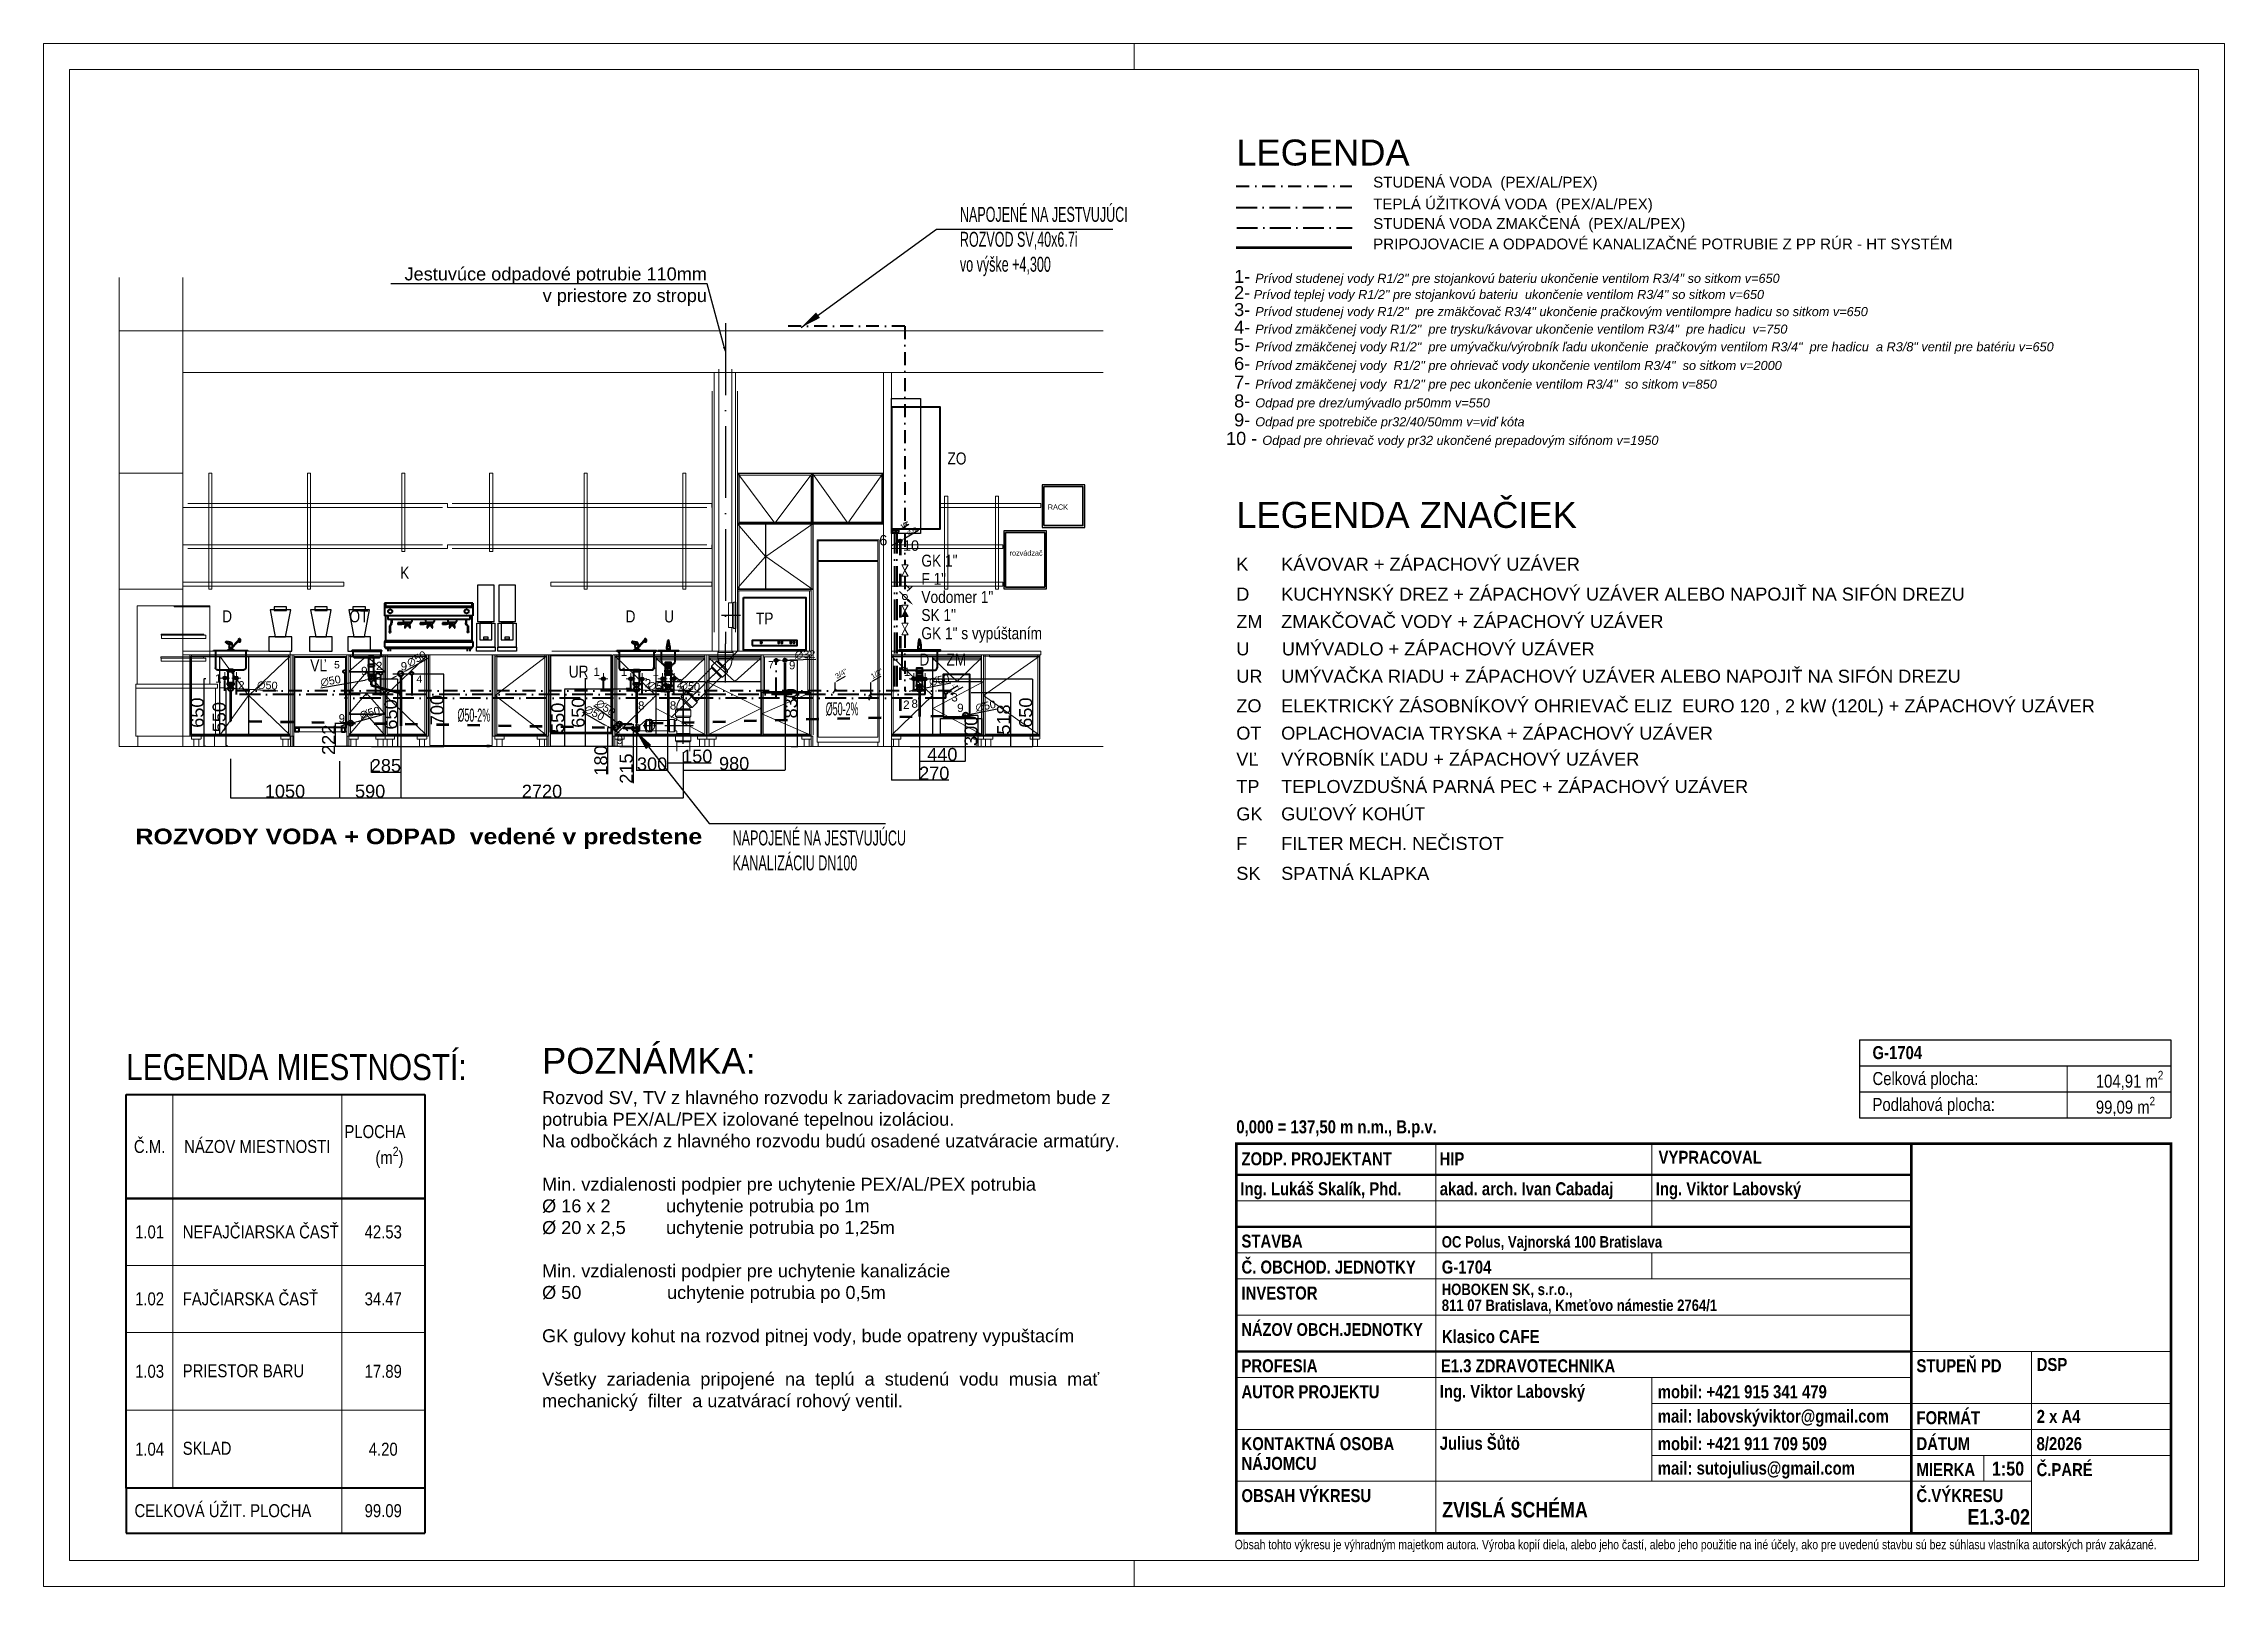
# Model space of a CAD drawing. Header units: millimetres. Extents: x 81329 to 439548, y 1718 to 95447.
# Drawn here: x 378201 to 399201, y 21028 to 35878 of the extents above; entities that cross this region are included whole.
import ezdxf
from ezdxf import colors
from ezdxf.entities.mleader import LeaderData, LeaderLine
from ezdxf.enums import TextEntityAlignment as Align
from ezdxf.math import Vec2, Vec3

# ---------------------------------------------------------------- set-up
doc = ezdxf.new("R2010")
doc.units = ezdxf.units.MM
doc.header["$LTSCALE"] = 100
for name, pattern in [('ACAD_ISO03W100', [30, 12, -18]), ('ACAD_ISO07W100', [3.5, 0.5, -3]), ('ACAD_ISO12W100', [21, 12, -3, 0, -3, 0, -3]), ('Bodkočiarkovaná M', [0.33, 0.23, -0.05, 0, -0.05]), ('DASHED2', [9.525, 6.35, -3.175]), ('Čerchovaná 2mm', [3.2, 2, -0.6, 0, -0.6]), ('ČERCHOVANÁ2', [0.5, 0.25, -0.125, 0, -0.125]), ('ČÁRKOVANÁ', [0.75, 0.5, -0.25])]:
    doc.linetypes.add(name, pattern=pattern)
doc.layers.add('00_BÚRANÉ', color=7, linetype='Continuous', lineweight=18, true_color=0xfcd703)
for name, color, linetype, lineweight in [('A-popisky-podhlad', 251, 'Continuous', 13), ('E1_ROZPISKA', 7, 'Continuous', 13), ('E1_TEXT', 7, 'Continuous', 15), ('elek.', 10, 'Continuous', 30), ('FO_ASR_Priečky_a_zasklené_steny', 50, 'Continuous', 9), ('int-pohlad', 251, 'Continuous', 9), ('Interier-pohlad', 253, 'ACAD_ISO07W100', 15), ('SA-POPIS-K', 252, 'Continuous', 15), ('SA-POPIS-V', 253, 'Continuous', 15), ('SA-VODA-TV', 10, 'ACAD_ISO12W100', 40), ('voda', 170, 'Continuous', 20), ('zti', 24, 'Continuous', 30), ('ZTI-DPS-potrubi_studena_voda', 5, 'ČERCHOVANÁ2', 40), ('ZTI-DPS-potrubi_tepla_voda', 1, 'Čerchovaná 2mm', 40), ('ZTI-DPS-potrubi_zmakcena_voda', 92, 'Čerchovaná 2mm', 40), ('ZTI-PH-011', 15, 'ČÁRKOVANÁ', 13)]:
    doc.layers.add(name, color=color, linetype=linetype, lineweight=lineweight)
for name, color, linetype in [('drez', 251, 'Continuous'), ('instalace', 174, 'Continuous'), ('int-inox-pod', 254, 'Continuous'), ('KOTY-ZTI', 234, 'Continuous'), ('Proyectado', 251, 'Continuous'), ('stavba-voda', 5, 'Continuous'), ('technologie', 5, 'Continuous'), ('ZTI-PH-010', 6, 'Bodkočiarkovaná M')]:
    doc.layers.add(name, color=color, linetype=linetype)
doc.styles.add('_TCW_TXTSTY_3', font='arial.ttf', dxfattribs={"height": 95.833336})
doc.styles.add('_TCW_TXTSTY_9', font='arial.ttf', dxfattribs={"height": 182.400009})
doc.styles.add('A-BOLD', font='ARIALNB.TTF')
doc.styles.add('Arial Narrow', font='ARIALN.TTF', dxfattribs={"height": 75})
doc.styles.add('ARIAL ROZP', font='arial.ttf', dxfattribs={"width": 0.8})
doc.styles.add('ARIEL100', font='arial.ttf', dxfattribs={"height": 100})
doc.styles.get("Standard").update_dxf_attribs({"font": 'arial.ttf'})
doc.styles.add('ZT-popis', font='ARIALN.TTF', dxfattribs={"width": 0.6})
doc.styles.add('ZT-zariad.', font='ARIALN.TTF')
doc.dimstyles.new('ISO-25', dxfattribs={"dimtxt": 2.5, "dimasz": 2.5, "dimexe": 1.25, "dimexo": 0.625, "dimtad": 1, "dimtxsty": 'Standard', "dimcen": 2.5, "dimadec": 0, "dimazin": 0, "dimtfac": 1, "dimtmove": 0, "dimatfit": 3, "dimfxl": 1, "dimarcsym": 0})
doc.dimstyles.new('Položky-50', dxfattribs={"dimtxt": 125, "dimasz": 100, "dimexe": 100, "dimexo": 0, "dimgap": 5, "dimtad": 1, "dimdec": 0, "dimtxsty": 'ZT-popis', "dimcen": 0, "dimadec": 0, "dimazin": 0, "dimtfac": 1, "dimtdec": 0, "dimtix": 1, "dimtmove": 2, "dimatfit": 3, "dimfxl": 1, "dimarcsym": 0})

msp = doc.modelspace()

# ---------------------------------------------------------------- texts
at = {"layer": 'E1_ROZPISKA', "char_height": 125, "style": 'Arial Narrow'}
for s, insert, width, attachment_point in [('\\A1;{\\C256;PLOCHA         (m\\H0.7x;\\S2^ ;\\H1.4286x;)}', (381471.121, 25261.254), 799.946, 5), ('{\\C256;Č.M.}', (379221.121, 25261.254), 449.946, 5), ('{\\C256;NÁZOV MIESTNOSTI}', (380258.059, 25261.254), 2324.946, 5), ('1.01', (379221.121, 24439.044), 449.946, 5), ('NEFAJČIARSKA ČASŤ', (379539.983, 24439.044), 2271, 4), ('42.53', (381471.121, 24439.044), 746, 5), ('1.02', (379221.121, 23794.624), 449.946, 5), ('FAJČIARSKA ČASŤ', (379539.983, 23794.624), 2271, 4), ('34.47', (381471.121, 23794.624), 746, 5), ('1.03', (379221.121, 23097.413), 449.946, 5), ('PRIESTOR BARU', (379539.983, 23102.289), 2271, 4), ('17.89', (381471.121, 23097.413), 746, 5), ('1.04', (379221.121, 22347.413), 449.946, 5), ('SKLAD', (379539.983, 22356.342), 2271, 4), ('4.20', (381471.121, 22347.413), 746, 5), ('  CELKOVÁ ÚŽIT. PLOCHA ', (378996.148, 21755.72), 2774.946, 4), ('99.09', (381471.121, 21755.72), 746, 5)]:
    msp.add_mtext(s, dxfattribs=dict(at, insert=insert, width=width, attachment_point=attachment_point))
at = {"layer": 'E1_ROZPISKA', "insert": (389670.132, 21475.595), "char_height": 90, "width": 10453.95237, "attachment_point": 1, "rotation": 360, "style": 'ARIAL ROZP'}
msp.add_mtext('\\pxt0.34;Obsah tohto výkresu je výhradným majetkom autora. Výroba kopií diela, alebo jeho častí, alebo jeho použitie na iné účely, ako pre uvedenú stavbu sú bez súhlasu vlastníka autorských práv zakázané.', dxfattribs=at)
at = {"layer": 'E1_TEXT', "style": 'A-BOLD'}
for s, height, p in [('0,000 = 137,50 m n.m., B.p.v. ', 125, (389685.766, 25389.026)), ('ZODP. PROJEKTANT', 125, (389735.766, 25080.83)), ('HIP', 125, (391642.666, 25080.83)), ('VYPRACOVAL', 125, (393751.822, 25095.486)), ('Ing. Lukáš Skalík, Phd. ', 125, (389724.822, 24792.721)), ('akad. arch. Ivan Cabadaj', 125, (391644.646, 24792.721)), ('Ing. Viktor Labovský', 125, (393724.822, 24792.721)), ('STAVBA', 125, (389735.766, 24289.026)), ('OC Polus, Vajnorská 100 Bratislava', 110, (391664.208, 24289.026)), ('Č. OBCHOD. JEDNOTKY', 125, (389735.766, 24039.026)), ('G-1704', 125, (391664.208, 24039.026)), ('HOBOKEN SK, s.r.o.,', 110, (391664.208, 23831.858)), ('INVESTOR', 125, (389735.766, 23789.026)), ('811 07 Bratislava, Kmeťovo námestie 2764/1', 110, (391664.208, 23678.559)), ('NÁZOV OBCH.JEDNOTKY', 122.5, (389735.766, 23439.026)), ('Klasico CAFE', 125, (391666.698, 23370.217)), ('PROFESIA', 125, (389735.766, 23089.026)), ('E1.3 ZDRAVOTECHNIKA', 125, (391655.59, 23089.026)), ('STUPEŇ PD', 125, (396235.766, 23089.026)), ('DSP', 125, (397393.413, 23100.939)), ('AUTOR PROJEKTU', 125, (389735.766, 22839.026)), ('Ing. Viktor Labovský', 125, (391644.646, 22842.721)), ('mobil: +421 915 341 479', 125, (393744.385, 22839.026)), ('mail: labovskýviktor@gmail.com', 125, (393744.385, 22604.026)), ('FORMÁT', 125, (396235.766, 22589.026)), ('2 x A4', 125, (397393.413, 22600.939)), ('KONTAKTNÁ OSOBA', 125, (389735.766, 22339.026)), ('Julius Šůtö', 125, (391644.646, 22342.721)), ('mobil: +421 911 709 509', 125, (393744.385, 22339.026)), ('DÁTUM', 125, (396235.766, 22339.026)), ('8/2026', 125, (397391.888, 22339.026)), ('NÁJOMCU', 125, (389735.766, 22149.55)), ('mail: sutojulius@gmail.com', 125, (393744.385, 22104.026)), ('MIERKA', 125, (396235.766, 22089.026)), ('1:50', 135, (396962.766, 22093.695)), ('Č.PARÉ', 125, (397391.888, 22089.026)), ('OBSAH VÝKRESU', 125, (389735.766, 21839.026)), ('ZVISLÁ SCHÉMA', 150, (391668.033, 21691.159)), ('Č.VÝKRESU', 125, (396235.766, 21839.026))]:
    msp.add_text(s, height=height, dxfattribs=at).set_placement(p)
msp.add_text('E1.3-02', height=150, dxfattribs=at).set_placement((397328.119, 21576.963), align=Align.BOTTOM_RIGHT)
at = {"layer": 'E1_TEXT', "linetype": 'Continuous', "lineweight": 0, "insert": (395812.203, 26164.658), "char_height": 124.99996, "attachment_point": 4, "style": 'A-BOLD'}
msp.add_mtext('\\A1;\\pxql;G-1704', dxfattribs=at)
at = {"layer": 'E1_TEXT', "linetype": 'Continuous', "lineweight": 50, "char_height": 124.99996, "attachment_point": 4, "style": 'Arial Narrow'}
for s, insert in [('\\A1;\\pxql;Celková plocha:', (395812.203, 25897.496)), ('\\A1;\\pxql;104,91 m{\\H0.66x;\\S2^  ;}', (397963.016, 25890.912)), ('\\A1;{\\pql;\\fArial Narrow|b0|i0|c238|p34;Podlahová plocha:}', (395812.203, 25647.496)), ('\\A1;\\pxql;99,09 m{\\H0.66x;\\S2^  ;}', (397963.016, 25640.912))]:
    msp.add_mtext(s, dxfattribs=dict(at, insert=insert))
at = {"layer": 'elek.', "color": 252, "char_height": 50, "width": 204.83183, "attachment_point": 1}
for s, insert in [('{\\fArial|b0|i0|c238|p34;RACK}', (387870.784, 31442.216, 0)), ('{\\fArial|b0|i0|c238|p34;rozvádzač}', (387502.396, 30999.553, 0.23))]:
    msp.add_mtext(s, dxfattribs=dict(at, insert=insert))
at = {"layer": 'SA-POPIS-K', "color": 0, "char_height": 144, "width": 2896.71132, "attachment_point": 7, "style": 'ZT-popis'}
for s, insert in [('{\\fArial|b0|i0|c0|p34;NAPOJENÉ NA JESTVUJÚCI \\PROZVOD SV,40x6.7i\\Pvo výške \\fArial|b0|i0|c238|p34;+4,300}', (387024.318, 33638.985, 0)), ('{\\fArial|b0|i0|c0|p34;NAPOJENÉ NA JESTVUJÚC\\fArial|b0|i0|c238|p34;U\\fArial|b0|i0|c0|p34; \\P\\fArial|b0|i0|c238|p34;KANALIZÁCIU DN100}', (384835.447, 27917.815, 0))]:
    msp.add_mtext(s, dxfattribs=dict(at, insert=insert))
at = {"layer": 'stavba-voda', "color": 0, "char_height": 125, "attachment_point": 1, "style": '_TCW_TXTSTY_9'}
for s, insert, width in [('{\\fArial|b0|i0|c0|p34;\\H0.8308x;\\C256;\\c0;STUDEN\\fArial|b0|i0|c238|p34;Á VODA  (PEX/AL/PEX)}', (391003.929, 34596.679, 0), 3942.70377), ('{\\fArial|b0|i0|c0|p34;\\H0.8308x;TEPL\\fArial|b0|i0|c238|p34;Á ÚŽITKOVÁ VODA  \\C256;\\c0;(PEX/AL/PEX)}', (391003.929, 34386.679, 0), 3942.70377), ('{\\fArial|b0|i0|c0|p34;\\H0.8308x;STUDEN\\fArial|b0|i0|c238|p34;Á VODA ZMAKČENÁ  \\C256;\\c0;(PEX/AL/PEX)}', (391003.929, 34198, 0), 3942.70377), ('{\\fArial|b0|i0|c238|p34;\\H0.8308x;\\C256;\\c0;PRIPOJOVACIE A ODPADOVÉ KANALIZAČNÉ POTRUBIE Z PP RÚR - HT SYSTÉM }', (391003.929, 34001.297, 0), 6174.99184)]:
    msp.add_mtext(s, dxfattribs=dict(at, insert=insert, width=width))
at = {"layer": 'stavba-voda', "attachment_point": 5, "rotation": 29.971096}
for s, insert, char_height in [('{\\Ftxt|c238;3/4"}', (385880.782, 29813.406), 50), ('{\\Ftxt|c238;1/2"}', (386223.835, 29813.406), 50), ('{\\Ftxt|c238;1"}', (386964.346, 29693.734, 0), 24), ('{\\Ftxt|c238;1"}', (387014.42, 29681.884, 0), 24)]:
    msp.add_mtext(s, dxfattribs=dict(at, insert=insert, char_height=char_height))
at = {"layer": 'stavba-voda', "color": 5, "insert": (383000.528, 26211.643, 0), "char_height": 155.750394, "width": 5632.43396, "attachment_point": 1, "style": '_TCW_TXTSTY_9'}
msp.add_mtext('{\\fArial|b0|i0|c238|p34;\\H1.60513x;\\C0;POZNÁMKA\\fArial|b0|i0|c0|p34;:\\fArial|b0|i0|c238|p34;\\P\\H0.5x;Rozvod SV, TV z hlavného rozvodu k zariadovacim predmetom bude z potrubia PEX/AL/PEX izolované tepelnou izoláciou.^JNa odbočkách z hlavného rozvodu budú osadené uzatváracie armatúry.\\P \\P\\pxt7;Min. vzdialenosti podpier pre uchytenie PEX/AL/PEX potrubia\\P\\ptz;Ø 16 x 2           uchytenie potrubia po 1m\\PØ 20 x 2,5        uchytenie potrubia po 1,25m\\P\\PMin. vzdialenosti podpier pre uchytenie kanalizácie\\PØ 50                 uchytenie potrubia po 0,5m\\P\\PGK gulovy kohut na rozvod pitnej vody, bude opatreny vypuštacím \\P\\PVšetky  zariadenia  pripojené  na  teplú  a  studenú  vodu  musia  mať  mechanický  filter  a uzatvárací rohový ventil.}', dxfattribs=at)
at = {"layer": 'voda', "color": 92}
for s, height, style, p in [('6', 100, 'ARIEL100', (386247.593, 31147.747, 0)), ('5', 70, '_TCW_TXTSTY_3', (380997.982, 29933.797, 0)), ('7', 70, '_TCW_TXTSTY_3', (385177.621, 29933.797, 0)), ('4', 70, '_TCW_TXTSTY_3', (381791.533, 29797.186, 0))]:
    msp.add_text(s, height=height, dxfattribs=dict(at, style=style)).set_placement(p, align=Align.TOP_LEFT)
at = {"layer": 'voda', "color": 24, "style": 'ARIEL100'}
msp.add_text('10', height=100, dxfattribs=at).set_placement((386475.386, 31096.321, 0), align=Align.TOP_LEFT)
at = {"layer": 'voda', "style": 'ARIEL100'}
for s, p in [('2', (381401.062, 29927.432, 0)), ('1', (383495.63, 29871.944, 0)), ('1', (383758.966, 29871.944, 0)), ('1', (384064.783, 29872.778, 0)), ('1', (386483.794, 29871.771, 0)), ('1', (379850.639, 29806.884, 0)), ('2', (380074.126, 29741.171, 0)), ('2', (383988.565, 29761.17, 0)), ('2', (384294.381, 29762.004, 0)), ('3', (386941.411, 29625.759, 0)), ('2', (386477.71, 29554.778, 0))]:
    msp.add_text(s, height=80, dxfattribs=at).set_placement(p, align=Align.TOP_LEFT)
at = {"layer": 'voda', "char_height": 125, "attachment_point": 1, "style": '_TCW_TXTSTY_9'}
for s, insert, width in [('1- {\\fArial|b0|i1|c238|p34;\\H0.7x;Prívod studenej vody R1/2" pre stojankovú bateriu ukončenie ventilom R3/4" so sitkom v=650}', (389664.67, 33699.973, 0), 8430.8006), ('2-{\\fArial|b0|i1|c238|p34;\\H0.7x; Prívod teplej vody R1/2" pre stojankovú bateriu  ukončenie ventilom R3/4" so sitkom v=650}', (389664.67, 33544.641, 0), 9413.72676), ('3-{\\C5; \\fArial|b0|i1|c238|p34;\\H0.7x;\\C256;Prívod studenej vody R1/2"  pre zmäkčovač R3/4" ukončenie pračkovým ventilompre hadicu so sitkom v=650 }', (389664.67, 33380.095, 0), 9116.80579), ('{\\C92;6- \\fArial|b0|i1|c238|p34;\\H0.7x;Prívod zmäkčenej vody  R1/2" pre ohrievač vody ukončenie ventilom R3/4"  so sitkom v=2000}', (389664.67, 32861.217, 0), 11140.19476), ('{\\fArial|b0|i0|c238|p34;\\C92;7- \\fArial|b0|i1|c238|p34;\\H0.7x;Prívod zmäkčenej vody  R1/2" pre pec ukončenie ventilom R3/4"  so sitkom v=850}', (389664.67, 32681.217, 0), 8632.78154)]:
    msp.add_mtext(s, dxfattribs=dict(at, insert=insert, width=width))
at = {"layer": 'voda', "color": 92, "char_height": 125, "attachment_point": 1, "style": '_TCW_TXTSTY_9'}
for s, insert, width in [('4- {\\fArial|b0|i1|c238|p34;\\H0.7x;Prívod zmäkčenej vody R1/2"  pre trysku/kávovar ukončenie ventilom R3/4"  pre hadicu  v=750}', (389664.67, 33211.117, 0), 11140.19476), ('5- {\\fArial|b0|i1|c238|p34;\\H0.7x;Prívod zmäkčenej vody R1/2"  pre umývačku/výrobník ľadu ukončenie  pračkovým ventilom R3/4"  pre hadicu  a R3/8" ventil pre batériu v=650}', (389664.67, 33041.217, 0), 10120.5634)]:
    msp.add_mtext(s, dxfattribs=dict(at, insert=insert, width=width))
at = {"layer": 'zti', "color": 6, "style": 'ZT-zariad.'}
for s, p in [('ZO', (386904.156, 31884.834, 0)), ('K', (381633.624, 30784.508, 0)), ('D', (379920.197, 30365.436, 0)), ('OT', (381145.492, 30365.436, 0)), ('D', (383804.841, 30364.602, 0)), ('U', (384176.467, 30364.602, 0)), ('TP', (385059.734, 30344.437, 0)), ('VĽ', (380768.153, 29893.078, 0)), ('UR', (383257.437, 29833.03, 0)), ('D', (386633.916, 29949.577, 0)), ('ZM', (386894.527, 29949.577, 0))]:
    msp.add_text(s, height=115.2, dxfattribs=at).set_placement(p, align=Align.MIDDLE_LEFT)
at = {"layer": 'zti', "color": 0, "style": '_TCW_TXTSTY_9'}
for s, p in [('K', (389685.766, 30867.123, 0.001)), ('KÁVOVAR + ZÁPACHOVÝ UZÁVER', (390117.766, 30867.123, 0.001)), ('KUCHYNSKÝ DREZ + ZÁPACHOVÝ UZÁVER ALEBO NAPOJIŤ NA SIFÓN DREZU', (390117.766, 30579.123, 0.001)), ('D', (389685.766, 30579.123, 0.001)), ('ZM', (389685.766, 30315.623, 0.001)), ('ZMAKČOVAČ VODY + ZÁPACHOVÝ UZÁVER ', (390117.766, 30315.623, 0.001)), ('U', (389685.766, 30052.123, 0.001)), ('UMÝVADLO + ZÁPACHOVÝ UZÁVER', (390123.979, 30051.51, 0.001)), ('UR', (389685.766, 29788.623, 0.001)), ('UMÝVAČKA RIADU + ZÁPACHOVÝ UZÁVER ALEBO NAPOJIŤ NA SIFÓN DREZU', (390117.766, 29788.623, 0.001)), ('ZO', (389685.766, 29504.208, 0.001)), ('ELEKTRICKÝ ZÁSOBNÍKOVÝ OHRIEVAČ ELIZ  EURO 120 , 2 kW (120L) + ZÁPACHOVÝ UZÁVER', (390117.766, 29504.208, 0.001)), ('OT', (389685.766, 29240.708, 0.001)), ('OPLACHOVACIA TRYSKA + ZÁPACHOVÝ UZÁVER', (390117.766, 29240.708, 0.001)), ('VĽ', (389685.766, 28990.708, 0.001)), ('VÝROBNÍK ĽADU + ZÁPACHOVÝ UZÁVER', (390117.766, 28990.708, 0.001)), ('TP', (389685.766, 28727.208, 0.001)), ('TEPLOVZDUŠNÁ PARNÁ PEC + ZÁPACHOVÝ UZÁVER', (390117.766, 28727.208, 0.001)), ('GK', (389685.766, 28463.708, 0.001)), ('GUĽOVÝ KOHÚT', (390117.766, 28463.708, 0.001)), ('F', (389685.766, 28179.292, 0.001)), ('FILTER MECH. NEČISTOT', (390117.766, 28179.292, 0.001)), ('SK', (389685.766, 27891.292, 0.001)), ('SPATNÁ KLAPKA', (390117.766, 27891.292, 0.001))]:
    msp.add_text(s, height=125, dxfattribs=at).set_placement(p, align=Align.MIDDLE_LEFT)
at = {"layer": 'zti', "style": 'ARIEL100'}
for s, p in [('9', (381258.319, 29879.513, 0)), ('9', (381638.876, 29925.1, 0)), ('9', (385377.941, 29935.252, 0)), ('9', (381041.137, 29423.13, 0)), ('8', (383925.019, 29546.695, 0)), ('8', (384230.835, 29547.695, 0)), ('8', (386557.491, 29565.106, 0)), ('9', (386997.639, 29524.204, 0)), ('9', (383719.52, 29215.476, 0))]:
    msp.add_text(s, height=80, dxfattribs=at).set_placement(p, align=Align.TOP_LEFT)
at = {"layer": 'zti', "style": 'ZT-popis', "width": 0.6}
for p in [(382185.66, 29314.349, 0), (385732.348, 29374.443, 0)]:
    msp.add_text('%%C50-2%%%', height=125, dxfattribs=at).set_placement(p, align=Align.BOTTOM_LEFT)
at = {"layer": 'zti', "color": 0, "style": 'ZT-zariad.'}
msp.add_text('LEGENDA MIESTNOSTÍ:', height=250, dxfattribs=at).set_placement((378996.121, 25901.321))
at = {"layer": 'zti', "attachment_point": 1}
for s, insert, char_height, width, style in [('{\\fArial|b0|i0|c238|p34;\\C256;\\c0;LEGENDA }', (389685.766, 34954.843, 0), 250, 5632.43396, 'ZT-zariad.'), ('8- {\\fArial|b0|i1|c238|p34;\\H0.7x;Odpad pre drez/umývadlo pr50mm v=550}', (389664.67, 32501.217, 0), 125, 9412.39636, '_TCW_TXTSTY_9'), ('\\pxt13;10 - {\\fArial|b0|i1|c238|p34;\\H0.7x;Odpad pre ohrievač vody pr32 ukončené prepadovým sifónom v=1950}', (389586.992, 32140.661, 0), 125, 7035.33794, '_TCW_TXTSTY_9'), ('9- {\\fArial|b0|i1|c238|p34;\\H0.7x;Odpad pre spotrebiče pr32/40/50mm v=viď kóta}', (389664.67, 32319.029, 0), 125, 7747.81324, '_TCW_TXTSTY_9'), ('{\\fArial|b0|i0|c238|p34;\\C256;\\c0;LEGENDA ZNAČIEK}', (389685.766, 31466.679, 0), 250, 5632.43396, 'ZT-zariad.')]:
    msp.add_mtext(s, dxfattribs=dict(at, insert=insert, char_height=char_height, width=width, style=style))
at = {"layer": 'zti', "color": 0, "insert": (379085.337, 28321.991), "char_height": 150, "width": 6588.19892, "attachment_point": 1, "style": 'ZT-zariad.'}
msp.add_mtext('{\\fArial Black|b0|i0|c238|p34;ROZVODY VODA + ODPAD  vedené v predstene}', dxfattribs=at)
at = {"layer": 'ZTI-DPS-potrubi_studena_voda', "ltscale": 5, "style": 'ZT-zariad.'}
for s, p in [('GK 1"', (386653.276, 30901.256, 0.001)), ('F 1"', (386653.276, 30726.256, 0.001)), ('Vodomer 1"', (386653.276, 30551.256, 0.001)), ('SK 1"', (386653.276, 30377.837, 0.001)), ('GK 1" s vypúštaním', (386653.276, 30202.837, 0.001))]:
    msp.add_text(s, height=115.2, dxfattribs=at).set_placement(p, align=Align.MIDDLE_LEFT)

# ---------------------------------------------------------------- blocks, each defined once
blk = doc.blocks.new('odpad K160-45')
at = {"layer": 'ZTI-PH-010', "ltscale": 40}
for p, q in [((149, 149), (-149, -149)), ((0, -239), (0, 239))]:
    blk.add_line(p, q, dxfattribs=at)
at = {"layer": 'ZTI-PH-011', "ltscale": 40}
for p, q in [((-108, 26), (-171, -37)), ((-108, 26), (-87, 26)), ((-108, 26), (26, -108)), ((-80, 147), (-95, 133)), ((-95, 59), (-95, 133)), ((-95, 133), (95, 133)), ((-80, 44), (-95, 59)), ((-95, 59), (95, 59)), ((-84, 29), (-87, 26)), ((-87, 26), (26, -87)), ((-80, 147), (80, 147)), ((-80, 44), (80, 44)), ((-80, 39), (-80, 44)), ((95, 133), (80, 147)), ((95, 59), (80, 44)), ((95, 59), (95, 133)), ((-171, -58), (-171, -37)), ((-171, -37), (-37, -171)), ((-171, -58), (-58, -171)), ((-37, -171), (-58, -171)), ((26, -108), (-37, -171)), ((29, -84), (26, -87)), ((26, -108), (26, -87))]:
    blk.add_line(p, q, dxfattribs=at)
at = {"layer": 'ZTI-PH-011'}
blk.add_line((80, 39), (80, 44), dxfattribs=at)
at = {"layer": 'ZTI-PH-011', "ltscale": 40}
for radius in [14.5, 175]:
    blk.add_arc((-95, 39), radius, 315, 0, dxfattribs=at)
blk = doc.blocks.new('odpad-red100-50')
at = {"layer": 'ZTI-PH-010'}
blk.add_line((-61, 0), (61, 0), dxfattribs=at)
at = {"layer": 'ZTI-PH-011', "ltscale": 40}
for p, q in [((-126, 57), (-133, 50)), ((-133, 0), (-133, 50)), ((-126, 57), (-101, 57)), ((-126, -7), (-126, 57)), ((-101, 57), (-94, 50)), ((-101, -7), (-101, 57)), ((-94, 50), (-39, 50)), ((-94, 0), (-94, 50)), ((-30, 59), (-39, 50)), ((-39, -50), (-39, 50)), ((-30, 59), (17, 59)), ((-30, -59), (-30, 59)), ((17, 59), (26, 50)), ((17, -59), (17, 59)), ((26, -50), (26, 50)), ((-94, 0), (-39, -50)), ((-39, -50), (-30, -59)), ((-30, -59), (17, -59)), ((26, -50), (17, -59))]:
    blk.add_line(p, q, dxfattribs=at)
at = {"layer": 'ZTI-PH-011'}
for p, q in [((-133, 0), (-126, -7)), ((-126, -7), (-101, -7)), ((-94, 0), (-101, -7))]:
    blk.add_line(p, q, dxfattribs=at)
blk = doc.blocks.new('odpad-T125-100')
at = {"layer": 'ZTI-PH-010', "ltscale": 40}
for p, q in [((-176, 0), (95, 0)), ((0, -175), (0, 175))]:
    blk.add_line(p, q, dxfattribs=at)
at = {"layer": 'ZTI-PH-011', "ltscale": 40}
for p, q in [((-141, 50), (-132, 59)), ((-141, 50), (-141, -50)), ((-132, 59), (-86, 59)), ((-132, 59), (-132, -59)), ((-77, 50), (-86, 59)), ((-86, 59), (-86, -59)), ((-77, 50), (-70, 50)), ((-77, 50), (-77, -50)), ((-63, 160), (-74, 149)), ((-74, 91), (-74, 149)), ((-74, 149), (74, 149)), ((-63, 79), (-74, 91)), ((-74, 91), (74, 91)), ((-63, 160), (63, 160)), ((-63, 57), (-63, 79)), ((-63, 79), (63, 79)), ((74, 149), (63, 160)), ((74, 91), (63, 79)), ((63, -76), (63, 79)), ((74, 91), (74, 149)), ((-132, -59), (-141, -50)), ((-132, -59), (-86, -59)), ((-86, -59), (-77, -50)), ((-77, -50), (-70, -50)), ((-63, -76), (-74, -87)), ((-74, -145), (-74, -87)), ((-74, -87), (74, -87)), ((-74, -145), (74, -145)), ((-63, -76), (-63, -57)), ((-63, -76), (63, -76)), ((-63, -157), (63, -157)), ((74, -87), (63, -76)), ((74, -145), (63, -157)), ((74, -145), (74, -87))]:
    blk.add_line(p, q, dxfattribs=at)
at = {"layer": 'ZTI-PH-011', "ltscale": 50}
blk.add_line((-80, 0), (-65, 0), dxfattribs=at)
at = {"layer": 'ZTI-PH-011'}
blk.add_line((-63, -157), (-74, -145), dxfattribs=at)
at = {"layer": 'ZTI-PH-011', "ltscale": 40}
for centre, start, end in [((-70, 57), 270, 0), ((-70, -57), 0, 90)]:
    blk.add_arc(centre, 7.27, start, end, dxfattribs=at)
blk = doc.blocks.new('odpad-cist-125')
at = {"layer": 'ZTI-PH-010', "ltscale": 30}
blk.add_line((-38, 0), (145, 0), dxfattribs=at)
at = {"layer": 'ZTI-PH-011', "ltscale": 40}
for p, q in [((-62, 369), (-62, -347)), ((63, 369), (63, 118)), ((30, 118), (30, -118)), ((30, 118), (70, 118)), ((80, 127), (70, 118)), ((70, 118), (70, -118)), ((80, 127), (100, 127)), ((80, 127), (80, -128)), ((100, -128), (100, 127)), ((30, -118), (70, -118)), ((63, -118), (63, -347)), ((80, -128), (70, -118)), ((80, -128), (100, -128))]:
    blk.add_line(p, q, dxfattribs=at)
blk = doc.blocks.new('kava-3p')
at = {"layer": 'Proyectado', "color": 6, "lineweight": 40}
for p, q in [((15729, -5845), (14879, -5845)), ((14879, -5845), (14879, -5965)), ((14889, -5845), (14889, -5885)), ((15719, -5875), (14889, -5875)), ((15719, -5845), (15719, -5885)), ((15729, -5845), (15729, -5965)), ((15729, -5885), (14879, -5885)), ((15729, -5965), (14879, -5965)), ((14889, -5965), (14889, -6205)), ((14909, -5965), (14909, -6000)), ((15699, -6000), (14909, -6000)), ((14927, -6063), (14927, -6116)), ((14932, -6063), (14932, -6116)), ((14944, -6000), (14944, -6033)), ((14949, -6000), (14949, -6033)), ((15045, -6033), (15007, -6033)), ((15007, -6033), (15007, -6049)), ((15045, -6049), (15007, -6049)), ((15045, -6033), (15045, -6049)), ((15063, -6036), (15045, -6036)), ((15063, -6046), (15045, -6046)), ((15059, -6000), (15059, -6020)), ((15063, -6036), (15063, -6046)), ((15100, -6038), (15063, -6038)), ((15100, -6044), (15063, -6044)), ((15131, -6030), (15069, -6030)), ((15075, -6030), (15075, -6038)), ((15115, -6052), (15085, -6052)), ((15100, -6038), (15100, -6044)), ((15125, -6030), (15125, -6042)), ((15141, -6000), (15141, -6020)), ((15222, -6033), (15222, -6049)), ((15260, -6033), (15222, -6033)), ((15260, -6049), (15222, -6049)), ((15260, -6033), (15260, -6049)), ((15278, -6036), (15260, -6036)), ((15278, -6046), (15260, -6046)), ((15274, -6000), (15274, -6020)), ((15278, -6036), (15278, -6046)), ((15315, -6038), (15278, -6038)), ((15315, -6044), (15278, -6044)), ((15346, -6030), (15284, -6030)), ((15290, -6030), (15290, -6038)), ((15330, -6052), (15300, -6052)), ((15315, -6038), (15315, -6044)), ((15340, -6030), (15340, -6042)), ((15356, -6000), (15356, -6020)), ((15437, -6033), (15437, -6049)), ((15475, -6033), (15437, -6033)), ((15475, -6049), (15437, -6049)), ((15475, -6033), (15475, -6049)), ((15493, -6036), (15475, -6036)), ((15493, -6046), (15475, -6046)), ((15489, -6000), (15489, -6020)), ((15493, -6036), (15493, -6046)), ((15530, -6038), (15493, -6038)), ((15530, -6044), (15493, -6044)), ((15562, -6030), (15499, -6030)), ((15505, -6030), (15505, -6038)), ((15545, -6052), (15515, -6052)), ((15530, -6038), (15530, -6044)), ((15555, -6030), (15555, -6042)), ((15572, -6000), (15572, -6020)), ((15661, -6000), (15661, -6033)), ((15666, -6000), (15666, -6033)), ((15678, -6063), (15678, -6116)), ((15683, -6063), (15683, -6116)), ((15699, -5965), (15699, -6000)), ((15719, -5965), (15719, -6205)), ((14879, -6215), (14879, -6260)), ((15729, -6220), (14879, -6220)), ((15719, -6205), (14889, -6205)), ((15719, -6270), (14889, -6270)), ((14889, -6270), (14889, -6270)), ((15709, -6280), (14899, -6280)), ((14909, -6280), (14909, -6305)), ((14924, -6116), (14935, -6116)), ((14924, -6116), (14924, -6126)), ((14924, -6126), (14935, -6126)), ((14934, -6280), (14934, -6305)), ((14935, -6116), (14935, -6126)), ((15674, -6280), (15674, -6305)), ((15686, -6116), (15675, -6116)), ((15675, -6116), (15675, -6126)), ((15686, -6126), (15675, -6126)), ((15686, -6116), (15686, -6126)), ((15699, -6280), (15699, -6305)), ((15719, -6270), (15719, -6270)), ((15729, -6215), (15729, -6260))]:
    blk.add_line(p, q, dxfattribs=at)
for centre in [(14933, -5923), (15669, -5923)]:
    blk.add_circle(centre, 20, dxfattribs=at)
for centre, radius, start, end in [((14937, -6063), 10, 116.3729, 180), ((14937, -6063), 5, 116.3729, 180), ((15069, -6020), 10, 180, 270), ((15100, -6079), 27, 0, 180), ((15075, -6078), 2.2, 204.5179, 335.4821), ((15085, -6042), 10, 194.3832, 270), ((15100, -6084), 23.6, 13.4482, 166.5518), ((15115, -6042), 10, 270, 0), ((15125, -6078), 2.2, 204.5179, 335.4821), ((15131, -6020), 10, 270, 0), ((15284, -6020), 10, 180, 270), ((15315, -6079), 27, 0, 180), ((15290, -6078), 2.2, 204.5179, 335.4821), ((15300, -6042), 10, 194.3832, 270), ((15315, -6084), 23.6, 13.4482, 166.5518), ((15330, -6042), 10, 270, 0), ((15340, -6078), 2.2, 204.5179, 335.4821), ((15346, -6020), 10, 270, 0), ((15499, -6020), 10, 180, 270), ((15530, -6079), 27, 0, 180), ((15505, -6078), 2.2, 204.5179, 335.4821), ((15515, -6042), 10, 194.3832, 270), ((15530, -6084), 23.6, 13.4482, 166.5518), ((15545, -6042), 10, 270, 0), ((15555, -6078), 2.2, 204.5179, 335.4821), ((15562, -6020), 10, 270, 0), ((15673, -6063), 5, 0, 63.6271), ((15673, -6063), 10, 0, 63.6271), ((14889, -6215), 10, 90, 180), ((14889, -6260), 10, 180, 270), ((14899, -6270), 10, 180, 270), ((15709, -6270), 10, 270, 0), ((15719, -6215), 10, 0, 90), ((15719, -6260), 10, 270, 0)]:
    blk.add_arc(centre, radius, start, end, dxfattribs=at)
for points, knots in [([(14933, -6054), (14935, -6053), (14942, -6048), (14944, -6039), (14944, -6033)], [0.0057483, 0.0057483, 0.0057483, 0.0057483, 0.01417564, 0.03102843, 0.03102843, 0.03102843, 0.03102843]), ([(14935, -6059), (14942, -6055), (14947, -6047), (14949, -6037), (14949, -6036), (14949, -6034)], [0.0057483, 0.0057483, 0.0057483, 0.0057483, 0.02681551, 0.02681551, 0.03102843, 0.03102843, 0.03102843, 0.03102843]), ([(15676, -6059), (15668, -6055), (15663, -6047), (15661, -6037), (15661, -6036), (15661, -6034)], [0.0057483, 0.0057483, 0.0057483, 0.0057483, 0.02681551, 0.02681551, 0.03102843, 0.03102843, 0.03102843, 0.03102843]), ([(15678, -6054), (15675, -6053), (15668, -6048), (15667, -6039), (15666, -6033)], [0.0057483, 0.0057483, 0.0057483, 0.0057483, 0.01417564, 0.03102843, 0.03102843, 0.03102843, 0.03102843])]:
    blk.add_open_spline(points, degree=3, knots=knots, dxfattribs=at)
blk = doc.blocks.new('csc-mlyn')
at = {"layer": 'technologie', "color": 252, "lineweight": 25, "ltscale": 50}
for points in [[(-51, 425), (51, 425), (51, 188), (-51, 188)], [(-57, 178), (57, 178), (57, 24), (-57, 24)], [(-38, 72), (38, 72), (38, 178), (-38, 178)], [(-13, 188), (13, 188), (13, 178), (-13, 178)], [(-60, 24), (60, 24), (60, 0), (-60, 0)], [(-13, 91), (12, 91), (12, 77), (-13, 77)], [(-10, 77), (10, 77), (10, 72), (-10, 72)]]:
    blk.add_lwpolyline(points, close=True, dxfattribs=at)
blk = doc.blocks.new('drez-450-celo')
at = {"layer": 'int-pohlad', "color": 6, "lineweight": 40}
for p, q in [((18866, -289994), (18862, -290028)), ((18885, -290028), (18880, -289994)), ((18703, -290101), (18703, -290264)), ((18860, -290034), (18858, -290060)), ((18858, -290060), (18858, -290063)), ((18858, -290067), (18858, -290091)), ((18887, -290034), (18888, -290060)), ((18888, -290060), (18888, -290063)), ((18888, -290067), (18888, -290091)), ((19043, -290101), (19043, -290264)), ((18723, -290284), (19023, -290284))]:
    blk.add_line(p, q, dxfattribs=at)
blk.add_lwpolyline([(18673, -290091), (19073, -290091), (19073, -290101), (18673, -290101)], close=True, dxfattribs=at)
for centre, radius, start, end in [((18873, -289995), 7.16, 7.1428, 172.8649), ((18873, -289993), 7.16, 187.1351, 352.8572), ((18873, -290061), 16, 159.2894, 20.7183), ((18873, -290061), 15.4, 187.8413, 351.9006), ((18873, -290035), 13.5, 5.1735, 174.8343), ((18873, -290036), 13.5, 5.1735, 174.8343), ((18873, -290036), 8.7, 0.0039, 180.0039), ((18873, -290036), 8.7, 179.9961, 359.9961), ((18723, -290264), 20, 180, 270), ((19023, -290264), 20, 270, 0)]:
    blk.add_arc(centre, radius, start, end, dxfattribs=at)
blk = doc.blocks.new('liebh-fks-celo')
at = {"layer": 'int-pohlad'}
for points in [[(-77308, -267497), (-76708, -267497), (-76708, -265547), (-77308, -265547)], [(-76721, -265557), (-77296, -265557), (-77296, -265747), (-76721, -265747)], [(-76721, -265757), (-77296, -265757), (-77296, -267447), (-76721, -267447)], [(-76721, -267537), (-77296, -267537), (-77296, -267497), (-76721, -267497)]]:
    blk.add_lwpolyline(points, close=True, dxfattribs=at)
blk = doc.blocks.new('drez-320-435-pohlad')
at = {"layer": 'int-pohlad', "color": 6, "lineweight": 40}
for p, q in [((-146, 0), (-146, -162)), ((-92, 112), (-92, 92)), ((-78, 112), (-78, 92)), ((-13, 72), (-15, 46)), ((-15, 46), (-15, 43)), ((-15, 42), (-15, 10)), ((3, 84), (36, 91)), ((41, 78), (11, 62)), ((13, 72), (15, 46)), ((15, 46), (15, 43)), ((15, 42), (15, 10)), ((146, 0), (146, -162)), ((126, -182), (-126, -182))]:
    blk.add_line(p, q, dxfattribs=at)
for points in [[(164, 5), (-164, 5), (-164, 0), (164, 0)], [(-92, 92), (-78, 92), (-78, 87), (-92, 87)], [(-78, 107), (0, 25), (0, 13), (-78, 96)], [(30, 10), (-30, 10), (-30, 5), (30, 5)]]:
    blk.add_lwpolyline(points, close=True, dxfattribs=at)
at = {"layer": 'int-pohlad', "color": 6, "linetype": 'DASHED2', "lineweight": 40, "ltscale": 10}
blk.add_lwpolyline([(30, -182), (-30, -182), (-30, -200), (30, -200)], close=True, dxfattribs=at)
at = {"layer": 'int-pohlad', "color": 6, "linetype": 'DASHED2', "lineweight": 40, "ltscale": 5}
for points in [[(-25, -308), (25, -308), (25, -177), (-25, -177)], [(30, -308), (-30, -308), (-30, -326), (30, -326)]]:
    blk.add_lwpolyline(points, close=True, dxfattribs=at)
at = {"layer": 'int-pohlad', "color": 6, "lineweight": 40}
blk.add_circle((0, 19), 5.81, dxfattribs=at)
for centre, radius, start, end in [((-85, 111), 7.16, 7.1454, 172.8675), ((-85, 113), 7.16, 187.1376, 352.8598), ((0, 45), 15.4, 188.0994, 352.1587), ((0, 71), 13.5, 5.1657, 174.8265), ((0, 70), 8.7, 359.9961, 179.9961), ((0, 70), 8.7, 180.0039, 0.0039), ((40, 85), 7.16, 117.1428, 282.8649), ((38, 84), 7.16, 297.1351, 102.8572), ((-126, -162), 20, 180, 270), ((126, -162), 20, 270, 0), ((0, -326), 25, 180, 0)]:
    blk.add_arc(centre, radius, start, end, dxfattribs=at)
blk = doc.blocks.new('voda-pohl')
at = {"layer": 'voda'}
for p, q in [((51194, 23981), (51194, 23874)), ((51305, 23981), (51305, 23874)), ((51238, 23926), (51150, 23926)), ((51206, 23825), (51294, 23825)), ((51250, 23880), (51250, 23773)), ((51349, 23926), (51261, 23926))]:
    blk.add_line(p, q, dxfattribs=at)
at = {"layer": 'voda', "lineweight": 20}
for centre, radius in [((51194, 23926), 15), ((51305, 23926), 15), ((51250, 23825), 25)]:
    blk.add_circle(centre, radius, dxfattribs=at)
blk = doc.blocks.new('pohlad-zapultie')
at = {"layer": 'Interier-pohlad', "ltscale": 50}
for p, q in [((6313, -482), (5955, -3)), ((5970, -3), (5955, -3)), ((6313, -482), (6671, -3)), ((7015, -482), (6675, -3)), ((7015, -482), (7354, -3)), ((6224, -803), (5954, -486)), ((6227, -803, -29), (6679, -486, -29)), ((6224, -803), (5954, -1106)), ((6227, -803, -29), (6679, -1120, -29)), ((968, -1760), (1244, -2141)), ((1644, -1760), (1248, -2141)), ((2212, -1910), (2379, -1760)), ((2379, -1760), (2558, -1910)), ((2958, -1760), (2562, -2141)), ((4114, -1760), (3618, -2141)), ((4774, -1760), (5167, -2141)), ((5171, -1781), (5404, -2006)), ((5404, -2006), (5637, -1781)), ((5929, -2006), (5679, -1781)), ((6178, -1781), (5929, -2006)), ((7437, -1760), (7830, -2141)), ((7834, -1781), (8067, -2006)), ((8067, -2006), (8300, -1781)), ((8861, -1760), (8323, -2141)), ((2212, -2114), (2379, -1914)), ((2379, -1914), (2558, -2114)), ((5660, -2010), (6178, -2266)), ((8319, -2010), (7834, -2266)), ((1244, -2141), (968, -2522)), ((1248, -2141), (1644, -2522)), ((2212, -2318), (2379, -2118)), ((2379, -2118), (2558, -2318)), ((2562, -2141), (2958, -2522)), ((3618, -2141), (4114, -2522)), ((5167, -2141), (4774, -2522)), ((5171, -2266), (5656, -2522)), ((6178, -2266), (5660, -2522)), ((6658, -2110), (6187, -2316)), ((7830, -2141), (7437, -2522)), ((7834, -2266), (8319, -2522)), ((8323, -2141), (8861, -2522)), ((2212, -2522), (2379, -2322)), ((2379, -2322), (2558, -2522)), ((6187, -2316), (6658, -2522))]:
    blk.add_line(p, q, dxfattribs=at)
for points, elevation in [([(5727, -1712), (5709, -1712), (5709, 970), (5727, 970)], 0), ([(5952, -1712), (5952, 970), (5934, 970), (5934, -1712)], 0), ([(1811, 0), (1811, -1116), (1841, -1116), (1841, 0)], 0), ([(6224, -486), (6224, -1120), (5954, -1120), (5954, -486)], 0), ([(7342, -490), (7342, -472), (5970, -472), (5970, -490)], -19), ([(6679, -486), (6679, -1120), (6227, -1120), (6227, -486)], -29), ([(402, -1559), (815, -1559), (815, -1549), (402, -1549)], 0), ([(406, -1590), (832, -1590), (832, -1560), (406, -1560)], 0), ([(678, -1750), (696, -1750), (696, -2530), (678, -2530)], 0), ([(964, -1760), (964, -2522), (688, -2522), (688, -1760)], 0), ([(1244, -1760), (1244, -2522), (968, -2522), (968, -1760)], 0), ([(1644, -1760), (1644, -2522), (1248, -2522), (1248, -1760)], 0), ([(1628, -1750), (1646, -1750), (1646, -2530), (1628, -2530)], 0), ([(2210, -1750), (2228, -1750), (2228, -2530), (2210, -2530)], 0), ([(2542, -1768), (2542, -1750), (2228, -1750), (2228, -1768)], 0), ([(2542, -1750), (2560, -1750), (2560, -2530), (2542, -2530)], 0), ([(2560, -1750), (2578, -1750), (2578, -2530), (2560, -2530)], 0), ([(2942, -1768), (2942, -1750), (2578, -1750), (2578, -1768)], 0), ([(4114, -1760), (4114, -2522), (3618, -2522), (3618, -1760)], 0), ([(4098, -1750), (4116, -1750), (4116, -2530), (4098, -2530)], 0), ([(5167, -1760), (5167, -2522), (4774, -2522), (4774, -1760)], 0), ([(5171, -1760), (5171, -1796), (5637, -1796), (5637, -1760)], 0), ([(5637, -1781), (5637, -2006), (5171, -2006), (5171, -1781)], 0), ([(6178, -1760), (6178, -1796), (5679, -1796), (5679, -1760)], 0), ([(5679, -1781), (5679, -2006), (6178, -2006), (6178, -1781)], 0), ([(7830, -1760), (7830, -2522), (7437, -2522), (7437, -1760)], 0), ([(7834, -1760), (7834, -1796), (8300, -1796), (8300, -1760)], 0), ([(8300, -1781), (8300, -2006), (7834, -2006), (7834, -1781)], 0), ([(8861, -1760), (8861, -2522), (8323, -2522), (8323, -1760)], 0), ([(8845, -1768), (8845, -1750), (8381, -1750), (8381, -1768)], 0), ([(928, -2068), (158, -2068), (158, -2530), (928, -2530)], 0), ([(5171, -2010), (5171, -2522), (5656, -2522), (5656, -2010)], 0), ([(6178, -2010), (6178, -2522), (5660, -2522), (5660, -2010)], 0), ([(7834, -2010), (7834, -2522), (8319, -2522), (8319, -2010)], 0), ([(6187, -2110), (6187, -2522), (6658, -2522), (6658, -2110)], 0), ([(2542, -2530), (2542, -2512), (2228, -2512), (2228, -2530)], 0), ([(2942, -2530), (2942, -2512), (2578, -2512), (2578, -2530)], 0), ([(918, -2530), (178, -2529), (178, -2629), (918, -2630)], 0), ([(767, -2630), (717, -2630), (717, -2560), (767, -2560)], 0), ([(1626, -2630), (1576, -2630), (1576, -2560), (1626, -2560)], 0), ([(2281, -2630), (2231, -2630), (2231, -2560), (2281, -2560)], 0), ([(2540, -2630), (2490, -2630), (2490, -2560), (2540, -2560)], 0), ([(2631, -2630), (2581, -2630), (2581, -2560), (2631, -2560)], 0)]:
    blk.add_lwpolyline(points, close=True, dxfattribs=dict(at, elevation=elevation))
for points in [[(0, 0), (0, -1116), (611, -1116), (611, 0)], [(861, 0), (861, -1116), (891, -1116), (891, 0)], [(2721, 0), (2721, -755), (2751, -755), (2751, 0)], [(3566, 0), (3566, -755), (3596, -755), (3596, 0)], [(4476, 0), (4476, -1116), (4506, -1116), (4506, 0)], [(5426, 0), (5426, -1116), (5456, -1116), (5456, 0)], [(5952, 0), (5970, 0), (5970, -1114), (5952, -1114)], [(5955, -3), (6671, -3), (6671, -482), (5955, -482)], [(7342, -18), (7342, 0), (5970, 0), (5970, -18)], [(6682, -2530), (6664, -2530), (6664, -18), (6682, -18)], [(7354, -3), (6675, -3), (6675, -482), (7354, -482)], [(611, -293), (611, -329), (3159, -329), (3159, -293)], [(3159, -293), (3159, -329), (5706, -329), (5706, -293)], [(7907, -293), (7907, -329), (8875, -329), (8875, -293)], [(7977, -220), (7977, -1116), (7947, -1116), (7947, -220)], [(8437, -220), (8437, -1116), (8467, -1116), (8467, -220)], [(3159, -689), (3159, -725), (611, -725), (611, -689)], [(5706, -689), (5706, -725), (3159, -725), (3159, -689)], [(8507, -689), (8507, -725), (7435, -725), (7435, -689)], [(2161, -1050), (2161, -1086), (611, -1086), (611, -1050)], [(5706, -1050), (5706, -1086), (4156, -1086), (4156, -1050)], [(6664, -1132), (6664, -1114), (5952, -1114), (5952, -1132)], [(5952, -1712), (5966, -1712), (5966, -1132), (5952, -1132)], [(6664, -1712), (6646, -1712), (6646, -1132), (6664, -1132)], [(8507, -1050), (8507, -1086), (7435, -1086), (7435, -1050)], [(172, -2030), (872, -2030), (872, -1278), (172, -1278)], [(528, -1288), (872, -1288), (872, -1278), (528, -1278)], [(399, -1779), (812, -1779), (812, -1769), (399, -1769)], [(402, -1810), (832, -1810), (832, -1780), (402, -1780)], [(1646, -1712), (611, -1712), (611, -1750), (1646, -1750)], [(1628, -1768), (1628, -1750), (696, -1750), (696, -1768)], [(6664, -1712), (1646, -1712), (1646, -1750), (6664, -1750)], [(1664, -1750), (1646, -1750), (1646, -2530), (1664, -2530)], [(1682, -1750), (1664, -1750), (1664, -2530), (1682, -2530)], [(2192, -1750), (2210, -1750), (2210, -2530), (2192, -2530)], [(2558, -1760), (2558, -1910), (2212, -1910), (2212, -1760)], [(2958, -1760), (2958, -2522), (2562, -2522), (2562, -1760)], [(2942, -1750), (2960, -1750), (2960, -2530), (2942, -2530)], [(2960, -1750), (2978, -1750), (2978, -2530), (2960, -2530)], [(3598, -1750), (3616, -1750), (3616, -2530), (3598, -2530)], [(3616, -1750), (3634, -1750), (3634, -2530), (3616, -2530)], [(4098, -1768), (4098, -1750), (3634, -1750), (3634, -1768)], [(4116, -1750), (4134, -1750), (4134, -2530), (4116, -2530)], [(4754, -1750), (4772, -1750), (4772, -2530), (4754, -2530)], [(4772, -1750), (4790, -1750), (4790, -2530), (4772, -2530)], [(5640, -1768), (5640, -1750), (4790, -1750), (4790, -1768)], [(5640, -1750), (5658, -1750), (5658, -2530), (5640, -2530)], [(5658, -1750), (5676, -1750), (5676, -2530), (5658, -2530)], [(6182, -1768), (6182, -1750), (5676, -1750), (5676, -1768)], [(6182, -1750), (6200, -1750), (6200, -2530), (6182, -2530)], [(6646, -1768), (6646, -1750), (6200, -1750), (6200, -1768)], [(6200, -2100), (6214, -2100), (6214, -1768), (6200, -1768)], [(6632, -2100), (6646, -2100), (6646, -1768), (6632, -1768)], [(6646, -1750), (6664, -1750), (6664, -2530), (6646, -2530)], [(8875, -1712), (7435, -1712), (7435, -1750), (8875, -1750)], [(7435, -1750), (7453, -1750), (7453, -2530), (7435, -2530)], [(8303, -1768), (8303, -1750), (7453, -1750), (7453, -1768)], [(8303, -1750), (8321, -1750), (8321, -2530), (8303, -2530)], [(8321, -1750), (8339, -1750), (8339, -2530), (8321, -2530)], [(8863, -1750), (8845, -1750), (8845, -2530), (8863, -2530)], [(946, -2030), (158, -2030), (158, -2068), (946, -2068)], [(2558, -1914), (2558, -2114), (2212, -2114), (2212, -1914)], [(6646, -2118), (6646, -2100), (6200, -2100), (6200, -2118)], [(2558, -2118), (2558, -2318), (2212, -2318), (2212, -2118)], [(1628, -2530), (1628, -2512), (696, -2512), (696, -2530)], [(2192, -2630), (2192, -2490), (1682, -2490), (1682, -2630)], [(2558, -2322), (2558, -2522), (2212, -2522), (2212, -2322)], [(4098, -2530), (4098, -2512), (3634, -2512), (3634, -2530)], [(5640, -2530), (5640, -2512), (4790, -2512), (4790, -2530)], [(6182, -2530), (6182, -2512), (5676, -2512), (5676, -2530)], [(6646, -2530), (6646, -2512), (6200, -2512), (6200, -2530)], [(8303, -2530), (8303, -2512), (7453, -2512), (7453, -2530)], [(8845, -2530), (8845, -2512), (8339, -2512), (8339, -2530)], [(1649, -2530), (1664, -2530), (1664, -2630), (1649, -2630)], [(1664, -2530), (1679, -2530), (1679, -2630), (1664, -2630)], [(2210, -2530), (2195, -2530), (2195, -2630), (2210, -2630)], [(2940, -2630), (2890, -2630), (2890, -2560), (2940, -2560)], [(3687, -2630), (3637, -2630), (3637, -2560), (3687, -2560)], [(4096, -2630), (4046, -2630), (4046, -2560), (4096, -2560)], [(4131, -2530), (4116, -2530), (4116, -2630), (4131, -2630)], [(4772, -2530), (4757, -2530), (4757, -2630), (4772, -2630)], [(4843, -2630), (4793, -2630), (4793, -2560), (4843, -2560)], [(5638, -2630), (5588, -2630), (5588, -2560), (5638, -2560)], [(5729, -2630), (5679, -2630), (5679, -2560), (5729, -2560)], [(6644, -2630), (6594, -2630), (6594, -2560), (6644, -2560)], [(6679, -2530), (6664, -2530), (6664, -2630), (6679, -2630)], [(7506, -2630), (7456, -2630), (7456, -2560), (7506, -2560)], [(8301, -2630), (8251, -2630), (8251, -2560), (8301, -2560)], [(8392, -2630), (8342, -2630), (8342, -2560), (8392, -2560)], [(8793, -2630), (8843, -2630), (8843, -2560), (8793, -2560)]]:
    blk.add_lwpolyline(points, close=True, dxfattribs=at)
at = {"layer": 'Interier-pohlad', "ltscale": 50, "elevation": 0}
for points in [[(787, -2530), (787, -2557, -0.414214), (784, -2560), (727, -2560), (699, -2560, -0.414214), (696, -2557), (696, -2530)], [(1646, -2530), (1646, -2557, -0.414214), (1643, -2560), (1586, -2560), (1558, -2560, -0.414214), (1555, -2557), (1555, -2530)], [(2301, -2530), (2301, -2557, -0.414214), (2298, -2560), (2241, -2560), (2213, -2560, -0.414214), (2210, -2557), (2210, -2530)], [(2560, -2530), (2560, -2557, -0.414214), (2557, -2560), (2500, -2560), (2472, -2560, -0.414214), (2469, -2557), (2469, -2530)], [(2651, -2530), (2651, -2557, -0.414214), (2648, -2560), (2591, -2560), (2563, -2560, -0.414214), (2560, -2557), (2560, -2530)]]:
    blk.add_lwpolyline(points, format="xyb", close=True, dxfattribs=at)
at = {"layer": 'Interier-pohlad', "ltscale": 50}
for points in [[(2960, -2530), (2960, -2557, -0.414214), (2957, -2560), (2900, -2560), (2872, -2560, -0.414214), (2869, -2557), (2869, -2530)], [(3707, -2530), (3707, -2557, -0.414214), (3704, -2560), (3647, -2560), (3619, -2560, -0.414214), (3616, -2557), (3616, -2530)], [(4116, -2530), (4116, -2557, -0.414214), (4113, -2560), (4056, -2560), (4028, -2560, -0.414214), (4025, -2557), (4025, -2530)], [(4863, -2530), (4863, -2557, -0.414214), (4860, -2560), (4803, -2560), (4775, -2560, -0.414214), (4772, -2557), (4772, -2530)], [(5658, -2530), (5658, -2557, -0.414214), (5655, -2560), (5598, -2560), (5570, -2560, -0.414214), (5567, -2557), (5567, -2530)], [(5749, -2530), (5749, -2557, -0.414214), (5746, -2560), (5689, -2560), (5661, -2560, -0.414214), (5658, -2557), (5658, -2530)], [(6664, -2530), (6664, -2557, -0.414214), (6661, -2560), (6604, -2560), (6576, -2560, -0.414214), (6573, -2557), (6573, -2530)], [(7526, -2530), (7526, -2557, -0.414214), (7523, -2560), (7466, -2560), (7438, -2560, -0.414214), (7435, -2557), (7435, -2530)], [(8321, -2530), (8321, -2557, -0.414214), (8318, -2560), (8261, -2560), (8233, -2560, -0.414214), (8230, -2557), (8230, -2530)], [(8412, -2530), (8412, -2557, -0.414214), (8409, -2560), (8352, -2560), (8324, -2560, -0.414214), (8321, -2557), (8321, -2530)], [(8772, -2530), (8772, -2557, 0.414214), (8775, -2560), (8832, -2560), (8860, -2560, 0.414214), (8863, -2557), (8863, -2530)]]:
    blk.add_lwpolyline(points, format="xyb", close=True, dxfattribs=at)
blk = doc.blocks.new('*D251')
at = {"layer": 'Defpoints', "color": 0, "transparency": 16777216}
for p in [(384191, 29665), (384240, 29660)]:
    blk.add_point(p, dxfattribs=at)
at = {"layer": 'zti', "color": 0, "lineweight": -2, "transparency": 16777216}
for p, q in [((384153, 29669), (384116, 29672)), ((384191, 29665), (384240, 29660)), ((384522, 29632), (384278, 29656))]:
    blk.add_line(p, q, dxfattribs=at)
at = {"layer": 'zti', "color": 0, "transparency": 16777216}
for points in [[(384154, 29675), (384153, 29662), (384191, 29665)], [(384278, 29662), (384277, 29650), (384240, 29660)]]:
    blk.add_solid(points, dxfattribs=at)
at = {"layer": 'zti', "color": 0, "lineweight": -2, "transparency": 16777216, "insert": (384423, 29692), "char_height": 75, "attachment_point": 5, "rotation": 354.2569}
blk.add_mtext('∅50', dxfattribs=at)
blk = doc.blocks.new('*D252')
at = {"layer": 'Defpoints', "color": 0, "transparency": 16777216}
for p in [(386434, 31082), (386462, 31098)]:
    blk.add_point(p, dxfattribs=at)
at = {"layer": 'stavba-voda', "color": 0, "lineweight": -2, "transparency": 16777216}
for p, q in [((386434, 31082), (386462, 31098)), ((386626, 31190), (386495, 31116)), ((386402, 31064), (386369, 31046))]:
    blk.add_line(p, q, dxfattribs=at)
at = {"layer": 'stavba-voda', "color": 0, "transparency": 16777216}
for points in [[(386399, 31070), (386405, 31059), (386434, 31082)], [(386492, 31122), (386498, 31111), (386462, 31098)]]:
    blk.add_solid(points, dxfattribs=at)
at = {"layer": 'stavba-voda', "color": 0, "transparency": 16777216, "insert": (386563, 31188), "char_height": 37.5, "attachment_point": 5, "rotation": 29.2967}
blk.add_mtext('∅32', dxfattribs=at)
blk = doc.blocks.new('*D253')
at = {"layer": 'Defpoints', "color": 0, "transparency": 16777216}
for p in [(381661, 29825), (381618, 29801)]:
    blk.add_point(p, dxfattribs=at)
at = {"layer": 'zti', "color": 0, "lineweight": -2, "transparency": 16777216}
for p, q in [((381618, 29801), (381661, 29825)), ((381908, 29963), (381694, 29843)), ((381585, 29782), (381552, 29764))]:
    blk.add_line(p, q, dxfattribs=at)
at = {"layer": 'zti', "color": 0, "transparency": 16777216}
for points in [[(381691, 29849), (381697, 29838), (381661, 29825)], [(381582, 29788), (381588, 29777), (381618, 29801)]]:
    blk.add_solid(points, dxfattribs=at)
at = {"layer": 'zti', "color": 0, "lineweight": -2, "transparency": 16777216, "insert": (381793, 29956), "char_height": 75, "attachment_point": 5, "rotation": 29.2967}
blk.add_mtext('∅50', dxfattribs=at)
blk = doc.blocks.new('*D254')
at = {"layer": 'Defpoints', "color": 0, "transparency": 16777216}
for p in [(381564, 29813), (382055, 29813), (381597, 29113)]:
    blk.add_point(p, dxfattribs=at)
at = {"layer": 'KOTY-ZTI', "color": 0, "lineweight": -2, "transparency": 16777216}
for p, q in [((381565, 29813), (382056, 29813)), ((382055, 29116), (382055, 29810)), ((381598, 29113), (382056, 29113))]:
    blk.add_line(p, q, dxfattribs=at)
at = {"layer": 'KOTY-ZTI', "color": 0, "transparency": 16777216}
for points in [[(382054, 29810), (382055, 29810), (382055, 29813)], [(382054, 29116), (382055, 29116), (382055, 29113)]]:
    blk.add_solid(points, dxfattribs=at)
at = {"layer": 'KOTY-ZTI', "color": 0, "transparency": 16777216, "insert": (381990, 29463), "char_height": 125, "attachment_point": 5, "rotation": 90}
blk.add_mtext('700', dxfattribs=at)
blk = doc.blocks.new('*D255')
at = {"layer": 'Defpoints', "color": 0, "transparency": 16777216}
for p in [(383727, 29340), (383767, 29311)]:
    blk.add_point(p, dxfattribs=at)
at = {"layer": 'zti', "color": 0, "lineweight": -2, "transparency": 16777216}
for p, q in [((383499, 29507), (383697, 29362)), ((383767, 29311), (383727, 29340)), ((383797, 29288), (383828, 29266))]:
    blk.add_line(p, q, dxfattribs=at)
at = {"layer": 'zti', "color": 0, "transparency": 16777216}
for points in [[(383700, 29367), (383693, 29357), (383727, 29340)], [(383801, 29293), (383794, 29283), (383767, 29311)]]:
    blk.add_solid(points, dxfattribs=at)
at = {"layer": 'zti', "color": 0, "lineweight": -2, "transparency": 16777216, "insert": (383612, 29486), "char_height": 75, "attachment_point": 5, "rotation": 323.7432}
blk.add_mtext('∅50', dxfattribs=at)
blk = doc.blocks.new('*D256')
at = {"layer": 'Defpoints', "color": 0, "transparency": 16777216}
for p in [(383746, 29328), (383747, 29113, 0), (383877, 29113)]:
    blk.add_point(p, dxfattribs=at)
at = {"layer": 'KOTY-ZTI', "color": 0, "lineweight": -2, "transparency": 16777216}
for p, q in [((383746, 29328), (383878, 29328)), ((383877, 29326), (383877, 29116)), ((383748, 29113), (383878, 29113)), ((383877, 29113), (383877, 28760))]:
    blk.add_line(p, q, dxfattribs=at)
at = {"layer": 'KOTY-ZTI', "color": 0, "transparency": 16777216}
for points in [[(383876, 29326), (383877, 29326), (383877, 29328)], [(383876, 29116), (383877, 29116), (383877, 29113)]]:
    blk.add_solid(points, dxfattribs=at)
at = {"layer": 'KOTY-ZTI', "color": 0, "transparency": 16777216, "insert": (383812, 28900), "char_height": 125, "attachment_point": 5, "rotation": 90}
blk.add_mtext('215', dxfattribs=at)
blk = doc.blocks.new('*D261')
at = {"layer": 'Defpoints', "color": 0, "transparency": 16777216}
for p in [(381159, 29335, 0), (381008, 29113), (381158, 29113)]:
    blk.add_point(p, dxfattribs=at)
at = {"layer": 'KOTY-ZTI', "color": 0, "lineweight": -2, "transparency": 16777216}
for p, q in [((381159, 29335), (381006, 29335)), ((381008, 29333), (381008, 29116)), ((381158, 29113), (381006, 29113))]:
    blk.add_line(p, q, dxfattribs=at)
at = {"layer": 'KOTY-ZTI', "color": 0, "transparency": 16777216}
for points in [[(381007, 29333), (381008, 29333), (381008, 29335)], [(381007, 29116), (381008, 29116), (381008, 29113)]]:
    blk.add_solid(points, dxfattribs=at)
at = {"layer": 'KOTY-ZTI', "color": 0, "transparency": 16777216, "insert": (380944, 29177), "char_height": 125, "attachment_point": 5, "rotation": 90}
blk.add_mtext('222', dxfattribs=at)
blk = doc.blocks.new('*D262')
at = {"layer": 'Defpoints', "color": 0, "transparency": 16777216}
for p in [(381356, 29763), (381356, 29112, 0), (381608, 29112)]:
    blk.add_point(p, dxfattribs=at)
at = {"layer": 'KOTY-ZTI', "color": 0, "lineweight": -2, "transparency": 16777216}
for p, q in [((381357, 29763), (381609, 29763)), ((381608, 29761), (381608, 29114)), ((381357, 29112), (381609, 29112))]:
    blk.add_line(p, q, dxfattribs=at)
at = {"layer": 'KOTY-ZTI', "color": 0, "transparency": 16777216}
for points in [[(381608, 29761), (381608, 29761), (381608, 29763)], [(381608, 29114), (381608, 29114), (381608, 29112)]]:
    blk.add_solid(points, dxfattribs=at)
at = {"layer": 'KOTY-ZTI', "color": 0, "transparency": 16777216, "insert": (381544, 29421), "char_height": 125, "attachment_point": 5, "rotation": 90}
blk.add_mtext('650', dxfattribs=at)
blk = doc.blocks.new('*D263')
at = {"layer": 'Defpoints', "color": 0, "transparency": 16777216}
for p in [(379971, 29670), (379955, 29120), (379971, 29120)]:
    blk.add_point(p, dxfattribs=at)
at = {"layer": 'KOTY-ZTI', "color": 0, "lineweight": -2, "transparency": 16777216}
for p, q in [((379970, 29670), (379954, 29670)), ((379955, 29668), (379955, 29123)), ((379970, 29120), (379954, 29120))]:
    blk.add_line(p, q, dxfattribs=at)
at = {"layer": 'KOTY-ZTI', "color": 0, "transparency": 16777216}
for points in [[(379955, 29668), (379955, 29668), (379955, 29670)], [(379955, 29123), (379955, 29123), (379955, 29120)]]:
    blk.add_solid(points, dxfattribs=at)
at = {"layer": 'KOTY-ZTI', "color": 0, "transparency": 16777216, "insert": (379891, 29395), "char_height": 125, "attachment_point": 5, "rotation": 90}
blk.add_mtext('550', dxfattribs=at)
blk = doc.blocks.new('*D264')
at = {"layer": 'Defpoints', "color": 0, "transparency": 16777216}
for p in [(383866, 29663), (383216, 29112), (383866, 29112, 0)]:
    blk.add_point(p, dxfattribs=at)
at = {"layer": 'KOTY-ZTI', "color": 0, "lineweight": -2, "transparency": 16777216}
for p, q in [((383865, 29663), (383215, 29663)), ((383216, 29661), (383216, 29115)), ((383865, 29112), (383215, 29112))]:
    blk.add_line(p, q, dxfattribs=at)
at = {"layer": 'KOTY-ZTI', "color": 0, "transparency": 16777216}
for points in [[(383216, 29661), (383216, 29661), (383216, 29663)], [(383216, 29115), (383216, 29115), (383216, 29112)]]:
    blk.add_solid(points, dxfattribs=at)
at = {"layer": 'KOTY-ZTI', "color": 0, "transparency": 16777216, "insert": (383152, 29388), "char_height": 125, "attachment_point": 5, "rotation": 90}
blk.add_mtext('550', dxfattribs=at)
blk = doc.blocks.new('*D257')
at = {"layer": 'Defpoints', "color": 0, "transparency": 16777216}
for p in [(385343, 29943), (385461, 29943), (385399, 29113)]:
    blk.add_point(p, dxfattribs=at)
at = {"layer": 'KOTY-ZTI', "color": 0, "lineweight": -2, "transparency": 16777216}
for p, q in [((385343, 29943), (385462, 29943)), ((385461, 29116), (385461, 29941)), ((385400, 29113), (385462, 29113))]:
    blk.add_line(p, q, dxfattribs=at)
at = {"layer": 'KOTY-ZTI', "color": 0, "transparency": 16777216}
for points in [[(385460, 29941), (385461, 29941), (385461, 29943)], [(385460, 29116), (385461, 29116), (385461, 29113)]]:
    blk.add_solid(points, dxfattribs=at)
at = {"layer": 'KOTY-ZTI', "color": 0, "transparency": 16777216, "insert": (385396, 29528), "char_height": 125, "attachment_point": 5, "rotation": 90}
blk.add_mtext('830', dxfattribs=at)
blk = doc.blocks.new('*D258')
at = {"layer": 'Defpoints', "color": 0, "transparency": 16777216}
for p in [(383635, 29304), (383679, 29279)]:
    blk.add_point(p, dxfattribs=at)
at = {"layer": 'zti', "color": 0, "lineweight": -2, "transparency": 16777216}
for p, q in [((383389, 29442), (383602, 29322)), ((383679, 29279), (383635, 29304)), ((383711, 29261), (383744, 29243))]:
    blk.add_line(p, q, dxfattribs=at)
at = {"layer": 'zti', "color": 0, "transparency": 16777216}
for points in [[(383605, 29328), (383599, 29317), (383635, 29304)], [(383715, 29266), (383708, 29255), (383679, 29279)]]:
    blk.add_solid(points, dxfattribs=at)
at = {"layer": 'zti', "color": 0, "lineweight": -2, "transparency": 16777216, "insert": (383504, 29435), "char_height": 75, "attachment_point": 5, "rotation": 330.7033}
blk.add_mtext('∅50', dxfattribs=at)
blk = doc.blocks.new('*D265')
at = {"layer": 'Defpoints', "color": 0, "transparency": 16777216}
for p in [(383710, 29293), (383632, 29113), (383702, 29113)]:
    blk.add_point(p, dxfattribs=at)
at = {"layer": 'KOTY-ZTI', "color": 0, "lineweight": -2, "transparency": 16777216}
for p, q in [((383710, 29293), (383630, 29293)), ((383632, 29291), (383632, 29116)), ((383701, 29113), (383630, 29113)), ((383632, 29113), (383632, 28845))]:
    blk.add_line(p, q, dxfattribs=at)
at = {"layer": 'KOTY-ZTI', "color": 0, "transparency": 16777216}
for points in [[(383631, 29291), (383632, 29291), (383632, 29293)], [(383631, 29116), (383632, 29116), (383632, 29113)]]:
    blk.add_solid(points, dxfattribs=at)
at = {"layer": 'KOTY-ZTI', "color": 0, "transparency": 16777216, "insert": (383567, 28978), "char_height": 125, "attachment_point": 5, "rotation": 90}
blk.add_mtext('180', dxfattribs=at)
blk = doc.blocks.new('*D259')
at = {"layer": 'Defpoints', "color": 0, "transparency": 16777216}
for p in [(385324, 29943), (385356, 29944)]:
    blk.add_point(p, dxfattribs=at)
at = {"layer": 'zti', "color": 0, "lineweight": -2, "transparency": 16777216}
for p, q in [((385286, 29942), (385249, 29941)), ((385324, 29943), (385356, 29944)), ((385638, 29950), (385393, 29944))]:
    blk.add_line(p, q, dxfattribs=at)
at = {"layer": 'zti', "color": 0, "transparency": 16777216}
for points in [[(385286, 29948), (385286, 29936), (385324, 29943)], [(385393, 29951), (385393, 29938), (385356, 29944)]]:
    blk.add_solid(points, dxfattribs=at)
at = {"layer": 'zti', "color": 0, "lineweight": -2, "transparency": 16777216, "insert": (385533, 29997), "char_height": 75, "attachment_point": 5, "rotation": 1.298}
blk.add_mtext('∅32', dxfattribs=at)
blk = doc.blocks.new('*D266')
at = {"layer": 'Defpoints', "color": 0, "transparency": 16777216}
for p in [(387081, 29413, 0), (387081, 29113, 0), (387197, 29113)]:
    blk.add_point(p, dxfattribs=at)
at = {"layer": 'KOTY-ZTI', "color": 0, "lineweight": -2, "transparency": 16777216}
for p, q in [((387081, 29413), (387198, 29413)), ((387197, 29411), (387197, 29115)), ((387081, 29113), (387198, 29113))]:
    blk.add_line(p, q, dxfattribs=at)
at = {"layer": 'KOTY-ZTI', "color": 0, "transparency": 16777216}
for points in [[(387196, 29411), (387197, 29411), (387197, 29413)], [(387196, 29115), (387197, 29115), (387197, 29113)]]:
    blk.add_solid(points, dxfattribs=at)
at = {"layer": 'KOTY-ZTI', "color": 0, "transparency": 16777216, "insert": (387132, 29263), "char_height": 125, "attachment_point": 5, "rotation": 90}
blk.add_mtext('300', dxfattribs=at)
blk = doc.blocks.new('*D270')
at = {"layer": 'Defpoints', "color": 0, "transparency": 16777216}
for p in [(385340, 29417, 0), (384360, 29060, 0), (385340, 28884)]:
    blk.add_point(p, dxfattribs=at)
at = {"layer": 'KOTY-ZTI', "color": 0, "lineweight": -2, "transparency": 16777216}
for p, q in [((385340, 29417), (385340, 28883)), ((384360, 29059), (384360, 28883)), ((384362, 28884), (385337, 28884))]:
    blk.add_line(p, q, dxfattribs=at)
at = {"layer": 'KOTY-ZTI', "color": 0, "transparency": 16777216}
for points in [[(384362, 28884), (384362, 28884), (384360, 28884)], [(385337, 28884), (385337, 28884), (385340, 28884)]]:
    blk.add_solid(points, dxfattribs=at)
at = {"layer": 'KOTY-ZTI', "color": 0, "transparency": 16777216, "insert": (384850, 28948), "char_height": 125, "attachment_point": 5}
blk.add_mtext('980', dxfattribs=at)
blk = doc.blocks.new('*D271')
at = {"layer": 'Defpoints', "color": 0, "transparency": 16777216}
for p in [(387133, 29631, 0), (387116, 29113), (387510, 29113)]:
    blk.add_point(p, dxfattribs=at)
at = {"layer": 'stavba-voda', "color": 0, "lineweight": -2, "transparency": 16777216}
for p, q in [((387134, 29631), (387511, 29631)), ((387510, 29629), (387510, 29116)), ((387117, 29113), (387511, 29113))]:
    blk.add_line(p, q, dxfattribs=at)
at = {"layer": 'stavba-voda', "color": 0, "transparency": 16777216}
for points in [[(387510, 29629), (387510, 29629), (387510, 29631)], [(387510, 29116), (387510, 29116), (387510, 29113)]]:
    blk.add_solid(points, dxfattribs=at)
at = {"layer": 'stavba-voda', "color": 0, "transparency": 16777216, "insert": (387446, 29372), "char_height": 125, "attachment_point": 5, "rotation": 90}
blk.add_mtext('518', dxfattribs=at)
blk = doc.blocks.new('*D272')
at = {"layer": 'Defpoints', "color": 0, "transparency": 16777216}
for p in [(386543, 29763), (386543, 29113, 0), (387722, 29113)]:
    blk.add_point(p, dxfattribs=at)
at = {"layer": 'stavba-voda', "color": 0, "lineweight": -2, "transparency": 16777216}
for p, q in [((386544, 29763), (387723, 29763)), ((387722, 29761), (387722, 29115)), ((386544, 29113), (387723, 29113))]:
    blk.add_line(p, q, dxfattribs=at)
at = {"layer": 'stavba-voda', "color": 0, "transparency": 16777216}
for points in [[(387722, 29761), (387723, 29761), (387722, 29763)], [(387722, 29115), (387723, 29115), (387722, 29113)]]:
    blk.add_solid(points, dxfattribs=at)
at = {"layer": 'stavba-voda', "color": 0, "transparency": 16777216, "insert": (387658, 29438), "char_height": 125, "attachment_point": 5, "rotation": 90}
blk.add_mtext('650', dxfattribs=at)
blk = doc.blocks.new('*D273')
at = {"layer": 'Defpoints', "color": 0, "transparency": 16777216}
for p in [(381640, 29311), (384360, 28981, 0), (381640, 28616)]:
    blk.add_point(p, dxfattribs=at)
at = {"layer": 'KOTY-ZTI', "color": 0, "lineweight": -2, "transparency": 16777216}
for p, q in [((381640, 29310), (381640, 28615)), ((384360, 28981), (384360, 28615)), ((384357, 28616), (381643, 28616))]:
    blk.add_line(p, q, dxfattribs=at)
at = {"layer": 'KOTY-ZTI', "color": 0, "transparency": 16777216}
for points in [[(381643, 28617), (381643, 28616), (381640, 28616)], [(384357, 28617), (384357, 28616), (384360, 28616)]]:
    blk.add_solid(points, dxfattribs=at)
at = {"layer": 'KOTY-ZTI', "color": 0, "transparency": 16777216, "insert": (383000, 28681), "char_height": 125, "attachment_point": 5}
blk.add_mtext('2720', dxfattribs=at)
blk = doc.blocks.new('*D274')
at = {"layer": 'Defpoints', "color": 0, "transparency": 16777216}
for p in [(381639, 29675), (381354, 28966), (381639, 28864)]:
    blk.add_point(p, dxfattribs=at)
at = {"layer": 'KOTY-ZTI', "color": 0, "lineweight": -2, "transparency": 16777216}
for p, q in [((381639, 29675), (381639, 28863)), ((381354, 28965), (381354, 28863)), ((381357, 28864), (381637, 28864))]:
    blk.add_line(p, q, dxfattribs=at)
at = {"layer": 'KOTY-ZTI', "color": 0, "transparency": 16777216}
for points in [[(381357, 28864), (381357, 28863), (381354, 28864)], [(381637, 28864), (381637, 28863), (381639, 28864)]]:
    blk.add_solid(points, dxfattribs=at)
at = {"layer": 'KOTY-ZTI', "color": 0, "transparency": 16777216, "insert": (381497, 28928), "char_height": 125, "attachment_point": 5}
blk.add_mtext('285', dxfattribs=at)
blk = doc.blocks.new('*D275')
at = {"layer": 'Defpoints', "color": 0, "transparency": 16777216}
for p in [(381639, 29675), (381050, 28971), (381050, 28616)]:
    blk.add_point(p, dxfattribs=at)
at = {"layer": 'KOTY-ZTI', "color": 0, "lineweight": -2, "transparency": 16777216}
for p, q in [((381639, 29675), (381639, 28615)), ((381050, 28970), (381050, 28615)), ((381637, 28616), (381052, 28616))]:
    blk.add_line(p, q, dxfattribs=at)
at = {"layer": 'KOTY-ZTI', "color": 0, "transparency": 16777216}
for points in [[(381052, 28617), (381052, 28616), (381050, 28616)], [(381637, 28617), (381637, 28616), (381639, 28616)]]:
    blk.add_solid(points, dxfattribs=at)
at = {"layer": 'KOTY-ZTI', "color": 0, "transparency": 16777216, "insert": (381345, 28681), "char_height": 125, "attachment_point": 5}
blk.add_mtext('590', dxfattribs=at)
blk = doc.blocks.new('*D260')
at = {"layer": 'Defpoints', "color": 0, "transparency": 16777216}
for p in [(380000, 28992), (381050, 28971), (380000, 28616)]:
    blk.add_point(p, dxfattribs=at)
at = {"layer": 'KOTY-ZTI', "color": 0, "lineweight": -2, "transparency": 16777216}
for p, q in [((380000, 28992), (380000, 28615)), ((381050, 28970), (381050, 28615)), ((381047, 28616), (380002, 28616))]:
    blk.add_line(p, q, dxfattribs=at)
at = {"layer": 'KOTY-ZTI', "color": 0, "transparency": 16777216}
for points in [[(380002, 28617), (380002, 28616), (380000, 28616)], [(381047, 28617), (381047, 28616), (381050, 28616)]]:
    blk.add_solid(points, dxfattribs=at)
at = {"layer": 'KOTY-ZTI', "color": 0, "transparency": 16777216, "insert": (380525, 28681), "char_height": 125, "attachment_point": 5}
blk.add_mtext('1050', dxfattribs=at)
blk = doc.blocks.new('*D276')
at = {"layer": 'Defpoints', "color": 0, "transparency": 16777216}
for p in [(384210, 29350, 0), (384360, 29019), (384210, 28954)]:
    blk.add_point(p, dxfattribs=at)
at = {"layer": 'KOTY-ZTI', "color": 0, "lineweight": -2, "transparency": 16777216}
for p, q in [((384210, 29349), (384210, 28953)), ((384360, 29018), (384360, 28953)), ((384212, 28954), (384357, 28954)), ((384360, 28954), (384628, 28954))]:
    blk.add_line(p, q, dxfattribs=at)
at = {"layer": 'KOTY-ZTI', "color": 0, "transparency": 16777216}
for points in [[(384212, 28955), (384212, 28954), (384210, 28954)], [(384357, 28955), (384357, 28954), (384360, 28954)]]:
    blk.add_solid(points, dxfattribs=at)
at = {"layer": 'KOTY-ZTI', "color": 0, "transparency": 16777216, "insert": (384495, 29019), "char_height": 125, "attachment_point": 5}
blk.add_mtext('150', dxfattribs=at)
blk = doc.blocks.new('*D267')
at = {"layer": 'Defpoints', "color": 0, "transparency": 16777216}
for p in [(383910, 29391, 0), (384210, 29200), (383910, 28880)]:
    blk.add_point(p, dxfattribs=at)
at = {"layer": 'KOTY-ZTI', "color": 0, "lineweight": -2, "transparency": 16777216}
for p, q in [((383910, 29390), (383910, 28879)), ((384210, 29200), (384210, 28879)), ((384207, 28880), (383912, 28880))]:
    blk.add_line(p, q, dxfattribs=at)
at = {"layer": 'KOTY-ZTI', "color": 0, "transparency": 16777216}
for points in [[(383912, 28880), (383912, 28880), (383910, 28880)], [(384207, 28880), (384207, 28880), (384210, 28880)]]:
    blk.add_solid(points, dxfattribs=at)
at = {"layer": 'KOTY-ZTI', "color": 0, "transparency": 16777216, "insert": (384060, 28944), "char_height": 125, "attachment_point": 5}
blk.add_mtext('300', dxfattribs=at)
blk = doc.blocks.new('*D268')
at = {"layer": 'Defpoints', "color": 0, "transparency": 16777216}
for p in [(386635, 29402, 0), (386365, 29113), (386635, 28791)]:
    blk.add_point(p, dxfattribs=at)
at = {"layer": 'KOTY-ZTI', "color": 0, "lineweight": -2, "transparency": 16777216}
for p, q in [((386635, 29401), (386635, 28789)), ((386365, 29113), (386365, 28789)), ((386367, 28791), (386632, 28791)), ((386635, 28791), (386916, 28791))]:
    blk.add_line(p, q, dxfattribs=at)
at = {"layer": 'KOTY-ZTI', "color": 0, "transparency": 16777216}
for points in [[(386367, 28791), (386367, 28790), (386365, 28791)], [(386632, 28791), (386632, 28790), (386635, 28791)]]:
    blk.add_solid(points, dxfattribs=at)
at = {"layer": 'KOTY-ZTI', "color": 0, "transparency": 16777216, "insert": (386777, 28855), "char_height": 125, "attachment_point": 5}
blk.add_mtext('270', dxfattribs=at)
blk = doc.blocks.new('*D269')
at = {"layer": 'Defpoints', "color": 0, "transparency": 16777216}
for p in [(387075, 29413, 0), (386635, 29162), (387075, 28971)]:
    blk.add_point(p, dxfattribs=at)
at = {"layer": 'KOTY-ZTI', "color": 0, "lineweight": -2, "transparency": 16777216}
for p, q in [((387075, 29413), (387075, 28969)), ((386635, 29161), (386635, 28969)), ((386637, 28971), (387072, 28971))]:
    blk.add_line(p, q, dxfattribs=at)
at = {"layer": 'KOTY-ZTI', "color": 0, "transparency": 16777216}
for points in [[(386637, 28971), (386637, 28970), (386635, 28971)], [(387072, 28971), (387072, 28970), (387075, 28971)]]:
    blk.add_solid(points, dxfattribs=at)
at = {"layer": 'KOTY-ZTI', "color": 0, "transparency": 16777216, "insert": (386855, 29035), "char_height": 125, "attachment_point": 5}
blk.add_mtext('440', dxfattribs=at)
blk = doc.blocks.new('*D277')
at = {"layer": 'Defpoints', "color": 0, "transparency": 16777216}
for p in [(383434, 29763), (383414, 29113), (383434, 29113)]:
    blk.add_point(p, dxfattribs=at)
at = {"layer": 'stavba-voda', "color": 0, "lineweight": -2, "transparency": 16777216}
for p, q in [((383434, 29763), (383412, 29763)), ((383414, 29761), (383414, 29116)), ((383434, 29113), (383412, 29113))]:
    blk.add_line(p, q, dxfattribs=at)
at = {"layer": 'stavba-voda', "color": 0, "transparency": 16777216}
for points in [[(383413, 29761), (383414, 29761), (383414, 29763)], [(383413, 29116), (383414, 29116), (383414, 29113)]]:
    blk.add_solid(points, dxfattribs=at)
at = {"layer": 'stavba-voda', "color": 0, "transparency": 16777216, "insert": (383349, 29438), "char_height": 125, "attachment_point": 5, "rotation": 90}
blk.add_mtext('650', dxfattribs=at)
blk = doc.blocks.new('*D278')
at = {"layer": 'Defpoints', "color": 0, "transparency": 16777216}
for p in [(379765, 29763), (379744, 29113), (379765, 29113)]:
    blk.add_point(p, dxfattribs=at)
at = {"layer": 'stavba-voda', "color": 0, "lineweight": -2, "transparency": 16777216}
for p, q in [((379764, 29763), (379743, 29763)), ((379744, 29761), (379744, 29116)), ((379764, 29113), (379743, 29113))]:
    blk.add_line(p, q, dxfattribs=at)
at = {"layer": 'stavba-voda', "color": 0, "transparency": 16777216}
for points in [[(379744, 29761), (379745, 29761), (379744, 29763)], [(379744, 29116), (379745, 29116), (379744, 29113)]]:
    blk.add_solid(points, dxfattribs=at)
at = {"layer": 'stavba-voda', "color": 0, "transparency": 16777216, "insert": (379680, 29438), "char_height": 125, "attachment_point": 5, "rotation": 90}
blk.add_mtext('650', dxfattribs=at)
blk = doc.blocks.new('*D279')
at = {"layer": 'Defpoints', "color": 0, "transparency": 16777216}
for p in [(386610, 29657), (386659, 29667)]:
    blk.add_point(p, dxfattribs=at)
at = {"layer": 'zti', "color": 0, "lineweight": -2, "transparency": 16777216}
for p, q in [((386573, 29650), (386536, 29643)), ((386610, 29657), (386659, 29667)), ((386936, 29721), (386696, 29674))]:
    blk.add_line(p, q, dxfattribs=at)
at = {"layer": 'zti', "color": 0, "transparency": 16777216}
for points in [[(386572, 29656), (386574, 29644), (386610, 29657)], [(386695, 29680), (386697, 29668), (386659, 29667)]]:
    blk.add_solid(points, dxfattribs=at)
at = {"layer": 'zti', "color": 0, "lineweight": -2, "transparency": 16777216, "insert": (386825, 29750), "char_height": 75, "attachment_point": 5, "rotation": 11.0773}
blk.add_mtext('∅50', dxfattribs=at)
blk = doc.blocks.new('*D280')
at = {"layer": 'Defpoints', "color": 0, "transparency": 16777216}
for p in [(383885, 29665), (383935, 29660)]:
    blk.add_point(p, dxfattribs=at)
at = {"layer": 'zti', "color": 0, "lineweight": -2, "transparency": 16777216}
for p, q in [((383848, 29669), (383810, 29672)), ((383885, 29665), (383935, 29660)), ((384216, 29632), (383972, 29656))]:
    blk.add_line(p, q, dxfattribs=at)
at = {"layer": 'zti', "color": 0, "transparency": 16777216}
for points in [[(383848, 29675), (383847, 29662), (383885, 29665)], [(383973, 29662), (383971, 29650), (383935, 29660)]]:
    blk.add_solid(points, dxfattribs=at)
at = {"layer": 'zti', "color": 0, "lineweight": -2, "transparency": 16777216, "insert": (384118, 29692), "char_height": 75, "attachment_point": 5, "rotation": 354.2569}
blk.add_mtext('∅50', dxfattribs=at)
blk = doc.blocks.new('*D281')
at = {"layer": 'Defpoints', "color": 0, "transparency": 16777216}
for p in [(379977, 29672), (380026, 29669)]:
    blk.add_point(p, dxfattribs=at)
at = {"layer": 'zti', "color": 0, "lineweight": -2, "transparency": 16777216}
for p, q in [((379939, 29674), (379902, 29676)), ((379977, 29672), (380026, 29669)), ((380456, 29644), (380064, 29667))]:
    blk.add_line(p, q, dxfattribs=at)
at = {"layer": 'zti', "color": 0, "transparency": 16777216}
for points in [[(379939, 29680), (379939, 29668), (379977, 29672)], [(380064, 29673), (380064, 29660), (380026, 29669)]]:
    blk.add_solid(points, dxfattribs=at)
at = {"layer": 'zti', "color": 0, "lineweight": -2, "transparency": 16777216, "insert": (380355, 29700), "char_height": 75, "attachment_point": 5, "rotation": 356.6747}
blk.add_mtext('∅50', dxfattribs=at)
blk = doc.blocks.new('*D282')
at = {"layer": 'Defpoints', "color": 0, "transparency": 16777216}
for p in [(381134, 29329), (381182, 29342)]:
    blk.add_point(p, dxfattribs=at)
at = {"layer": 'zti', "color": 0, "lineweight": -2, "transparency": 16777216}
for p, q in [((381455, 29415), (381219, 29351)), ((381098, 29319), (381062, 29309)), ((381134, 29329), (381182, 29342))]:
    blk.add_line(p, q, dxfattribs=at)
at = {"layer": 'zti', "color": 0, "transparency": 16777216}
for points in [[(381096, 29325), (381100, 29313), (381134, 29329)], [(381217, 29357), (381220, 29345), (381182, 29342)]]:
    blk.add_solid(points, dxfattribs=at)
at = {"layer": 'zti', "color": 0, "lineweight": -2, "transparency": 16777216, "insert": (381342, 29436), "char_height": 75, "attachment_point": 5, "rotation": 14.9735}
blk.add_mtext('∅50', dxfattribs=at)
blk = doc.blocks.new('*D283')
at = {"layer": 'Defpoints', "color": 0, "transparency": 16777216}
for p in [(387057, 29408), (387106, 29418)]:
    blk.add_point(p, dxfattribs=at)
at = {"layer": 'zti', "color": 0, "lineweight": -2, "transparency": 16777216}
for p, q in [((387020, 29401), (386983, 29394)), ((387057, 29408), (387106, 29418)), ((387383, 29472), (387143, 29425))]:
    blk.add_line(p, q, dxfattribs=at)
at = {"layer": 'zti', "color": 0, "transparency": 16777216}
for points in [[(387019, 29407), (387021, 29395), (387057, 29408)], [(387141, 29431), (387144, 29419), (387106, 29418)]]:
    blk.add_solid(points, dxfattribs=at)
at = {"layer": 'zti', "color": 0, "lineweight": -2, "transparency": 16777216, "insert": (387272, 29501), "char_height": 75, "attachment_point": 5, "rotation": 11.0773}
blk.add_mtext('∅50', dxfattribs=at)
blk = doc.blocks.new('*D284')
at = {"layer": 'Defpoints', "color": 0, "transparency": 16777216}
for p in [(381332, 29759), (381382, 29768)]:
    blk.add_point(p, dxfattribs=at)
at = {"layer": 'zti', "color": 0, "lineweight": -2, "transparency": 16777216}
for p, q in [((380870, 29676), (381295, 29752)), ((381382, 29768), (381332, 29759)), ((381418, 29775), (381455, 29781))]:
    blk.add_line(p, q, dxfattribs=at)
at = {"layer": 'zti', "color": 0, "transparency": 16777216}
for points in [[(381294, 29759), (381297, 29746), (381332, 29759)], [(381417, 29781), (381420, 29768), (381382, 29768)]]:
    blk.add_solid(points, dxfattribs=at)
at = {"layer": 'zti', "color": 0, "lineweight": -2, "transparency": 16777216, "insert": (380964, 29743), "char_height": 75, "attachment_point": 5, "rotation": 10.1865}
blk.add_mtext('∅50', dxfattribs=at)
blk = doc.blocks.new('polcol')
at = {"layer": 'stavba-voda'}
blk.add_line((19775, 64583), (19609, 64488), dxfattribs=at)
blk.add_solid([(19605, 64495), (19613, 64480), (19566, 64463)], dxfattribs=at)
at = {"layer": 'stavba-voda', "insert": (19695, 64580), "char_height": 50, "attachment_point": 5, "rotation": 29.9711}
blk.add_mtext('{\\Ftxt.shx|c238;1/2"}', dxfattribs=at)

# ---------------------------------------------------------------- dimensions: what is measured, and where the dimension line sits
at = {"layer": 'KOTY-ZTI'}
for base, p1, p2, picture, middle in [((385460.899, 29943.159, 0), (385399.218, 29113.159, 0), (385342.725, 29943.159, 0), '*D257', (385396.41, 29528.159, 0)), ((387196.616, 29112.713, 0), (387080.598, 29413.159, 0), (387080.66, 29112.713, 0), '*D266', (387132.126, 29262.936, 0)), ((383631.621, 29113.159, 0), (383710.468, 29293.159, 0), (383701.682, 29113.159, 0), '*D265', (383567.175, 28978.042, 0))]:
    dim = msp.add_linear_dim(base=base, p1=p1, p2=p2, angle=90, dimstyle='ISO-25', override={"dimtxt": 125, "dimrnd": 1}, dxfattribs=at)
    dim.commit()
    dim.dimension.update_dxf_attribs({"geometry": picture, "text_midpoint": middle})
for base, p1, p2, text, picture, middle in [((379954.959, 29120.207, 0), (379970.811, 29670.256, 0), (379970.811, 29120.207, 0), '550', '*D263', (379890.512, 29395.232, 0)), ((382054.7, 29812.871, 0), (381596.966, 29113.159, 0), (381564.139, 29812.871, 0), '700', '*D254', (381990.254, 29463.015, 0)), ((383216.079, 29112.048, 0), (383865.692, 29663.422, 0), (383865.806, 29112.048, 0), '550', '*D264', (383151.632, 29387.735, 0))]:
    dim = msp.add_linear_dim(base=base, p1=p1, p2=p2, angle=90, text=text, dimstyle='ISO-25', override={"dimtxt": 125, "dimrnd": 1}, dxfattribs=at)
    dim.commit()
    dim.dimension.update_dxf_attribs({"geometry": picture, "text_midpoint": middle})
for base, p1, p2, override, picture, middle in [((381049.905, 28616.464, 0), (381639.465, 29675.364, 0), (381049.905, 28970.894, 0), {"dimtxt": 125, "dimrnd": 1, "dimtmove": 1}, '*D275', (381344.685, 28680.91, 0)), ((381639.465, 28863.771, 0), (381354.301, 28965.771, 0), (381639.465, 29675.364, 0), {"dimtxt": 125, "dimrnd": 1}, '*D274', (381496.883, 28928.218, 0)), ((385339.7715, 28884.0016, 0.0004), (384359.9863, 29059.8395, 0.0004), (385339.7715, 29417.283, 0.0004), {"dimtxt": 125, "dimrnd": 1}, '*D270', (384849.8789, 28948.4483, 0.0004)), ((386634.527, 28790.622, 0), (386364.661, 29113.159, 0), (386634.527, 29401.79, 0), {"dimtxt": 125, "dimrnd": 1}, '*D268', (386776.593, 28855.069, 0)), ((381640.465, 28616.464, 0), (384359.986, 28981.253, 0), (381640.465, 29311.011, 0), {"dimtxt": 125, "dimrnd": 1}, '*D273', (383000.226, 28680.91, 0))]:
    dim = msp.add_linear_dim(base=base, p1=p1, p2=p2, dimstyle='ISO-25', override=override, dxfattribs=at)
    dim.commit()
    dim.dimension.update_dxf_attribs({"geometry": picture, "text_midpoint": middle})
dim = msp.add_linear_dim(base=(381607.973, 29111.529, 0), p1=(381356.301, 29763.464, 0), p2=(381356.436, 29111.529, 0), angle=90, text='650', dimstyle='ISO-25', override={"dimtxt": 125, "dimrnd": 1}, dxfattribs=at)
dim.commit()
dim.dimension.update_dxf_attribs({"geometry": '*D262', "text_midpoint": (381607.973, 29421.158, 0), "dimtype": 160})
for base, p1, p2, picture, middle in [((387074.598, 28970.712, 0), (386634.527, 29161.512, 0), (387074.598, 29413.159, 0), '*D269', (386854.562, 28970.712, 0)), ((383909.8451, 28880, 0.0004), (384209.6704, 29200.4418, 0.0004), (383909.8451, 29390.9682, 0.0004), '*D267', (384059.7578, 28880, 0.0004)), ((384209.67, 28954.405, 0), (384359.986, 29018.641, 0), (384209.67, 29349.566, 0), '*D276', (384495.103, 28954.405, 0))]:
    dim = msp.add_linear_dim(base=base, p1=p1, p2=p2, dimstyle='ISO-25', override={"dimtxt": 125, "dimrnd": 1}, dxfattribs=at)
    dim.commit()
    dim.dimension.update_dxf_attribs({"geometry": picture, "text_midpoint": middle, "dimtype": 160})
for base, p1, p2, picture, middle in [((381007.515, 29113.163, 0), (381159.127, 29335.262, 0), (381158.307, 29113.163, 0), '*D261', (381007.515, 29177.428, 0)), ((383876.769, 29113.159, 0), (383745.777, 29328.163, 0), (383747.334, 29113.159, 0), '*D256', (383876.769, 28900.065, 0))]:
    dim = msp.add_linear_dim(base=base, p1=p1, p2=p2, angle=90, dimstyle='ISO-25', override={"dimtxt": 125, "dimrnd": 1}, dxfattribs=at)
    dim.commit()
    dim.dimension.update_dxf_attribs({"geometry": picture, "text_midpoint": middle, "dimtype": 160})
dim = msp.add_linear_dim(base=(379999.513, 28616.464, 0), p1=(381049.905, 28970.894, 0), p2=(379999.513, 28992.429, 0), text='1050', dimstyle='ISO-25', override={"dimtxt": 125, "dimrnd": 1, "dimtmove": 1}, dxfattribs=at)
dim.commit()
dim.dimension.update_dxf_attribs({"geometry": '*D260', "text_midpoint": (380524.709, 28680.91, 0)})
at = {"layer": 'stavba-voda'}
dim = msp.add_diameter_dim_2p(p1=(386434.476, 31082.402, 0), p2=(386462.383, 31098.061, 0), dimstyle='ISO-25', override={"dimscale": 15}, dxfattribs=at)
dim.commit()
dim.dimension.update_dxf_attribs({"geometry": '*D252', "text_midpoint": (386562.543, 31188.168, 0)})
for base, p1, p2, text, picture, middle in [((379744.127, 29113.159, 0), (379764.783, 29763.144, 0), (379764.783, 29113.159, 0), '650', '*D278', (379679.681, 29438.152, 0)), ((383413.634, 29113.159, 0), (383434.289, 29763.144, 0), (383434.289, 29113.159, 0), '650', '*D277', (383349.187, 29438.152, 0)), ((387722.221, 29112.602, 0), (386543.279, 29763.144, 0), (386543.414, 29112.602, 0), '650', '*D272', (387657.774, 29437.873, 0)), ((387510.064, 29113.159, 0), (387133.315, 29631.181, 0), (387115.908, 29113.159, 0), '518', '*D271', (387445.618, 29372.17, 0))]:
    dim = msp.add_linear_dim(base=base, p1=p1, p2=p2, angle=90, text=text, dimstyle='ISO-25', override={"dimtxt": 125}, dxfattribs=at)
    dim.commit()
    dim.dimension.update_dxf_attribs({"geometry": picture, "text_midpoint": middle})
at = {"layer": 'zti', "lineweight": -2}
for p1, p2, picture, middle in [((381617.663, 29800.637, 0), (381661.267, 29825.104, 0), '*D253', (381792.816, 29955.98, 0)), ((385323.729, 29942.797, 0), (385355.721, 29943.521, 0), '*D259', (385534.184, 29947.565, 0)), ((383884.926, 29664.924, 0), (383934.675, 29659.921, 0), '*D280', (384112.542, 29642.032, 0)), ((384190.742, 29664.924, 0), (384240.491, 29659.921, 0), '*D251', (384418.358, 29642.032, 0)), ((386609.924, 29657.456, 0), (386658.992, 29667.063, 0), '*D279', (386834.426, 29701.41, 0)), ((381134.155, 29328.612, 0), (381182.458, 29341.53, 0), '*D282', (381355.152, 29387.718, 0)), ((383678.749, 29279.296, 0.001), (383635.144, 29303.762, 0.001), '*D258', (383503.596, 29434.638, 0.001)), ((383767.169, 29310.573, 0), (383726.85, 29340.143, 0), '*D255', (383582.699, 29445.865, 0)), ((387056.736, 29408.365, 0), (387105.805, 29417.972, 0), '*D283', (387281.239, 29452.318, 0))]:
    dim = msp.add_diameter_dim_2p(p1=p1, p2=p2, dimstyle='ISO-25', override={"dimscale": 15, "dimtxt": 5}, dxfattribs=at)
    dim.commit()
    dim.dimension.update_dxf_attribs({"geometry": picture, "text_midpoint": middle})
for p1, p2, picture, middle in [((379976.515, 29671.707, 0), (380026.431, 29668.806, 0), '*D281', (380352.407, 29649.866, 0)), ((381381.532, 29767.885, 0), (381332.32, 29759.042, 0), '*D284', (380972.464, 29694.381, 0))]:
    dim = msp.add_diameter_dim_2p(p1=p1, p2=p2, dimstyle='ISO-25', override={"dimscale": 15, "dimtxt": 5}, dxfattribs=at)
    dim.commit()
    dim.dimension.update_dxf_attribs({"geometry": picture, "text_midpoint": middle, "dimtype": 163})

# ---------------------------------------------------------------- hatches: boundary and pattern name
at = {"layer": 'FO_ASR_Priečky_a_zasklené_steny'}
h = msp.add_hatch(color=5, dxfattribs=at)
h.dxf.hatch_style = 1
h.paths.add_polyline_path([(386494.897, 30417.683), (386464.893, 30362.396), (386524.893, 30362.392)])
at = {"layer": 'zti', "linetype": 'ACAD_ISO03W100', "lineweight": 50, "ltscale": 0.1}
h = msp.add_hatch(color=256, dxfattribs=at)
h.paths.add_polyline_path([(383902.107, 29319.308, 0.063254224), (383894.32, 29318.319, -0.067833386), (383902.107, 29315.135)])
h.paths.add_polyline_path([(383902.107, 29261.181, -0.067833386), (383894.32, 29257.997, 0.063254224), (383902.107, 29257.008)])
h = msp.add_hatch(color=256, dxfattribs=at)
h.paths.add_polyline_path([(383902.107, 29319.308), (383902.107, 29315.135, -0.267949192), (383917.682, 29288.158), (383933.257, 29288.158, 0.414213562)])
h.paths.add_polyline_path([(383933.257, 29288.158), (383917.682, 29288.158, -0.267949192), (383902.107, 29261.181), (383902.107, 29257.008, 0.414213562)])

# ---------------------------------------------------------------- linework, layer by layer
at = {"lineweight": 5}
for p, q in [((388700.646, 35627.926), (388700.646, 35877.926)), ((388700.646, 21027.926), (388700.646, 21277.926))]:
    msp.add_line(p, q, dxfattribs=at)
for points in [[(399200.646, 21027.926), (378200.646, 21027.926), (378200.646, 35877.926), (399200.646, 35877.926)], [(398950.646, 21277.926), (378450.646, 21277.926), (378450.646, 35627.926), (398950.646, 35627.926)]]:
    msp.add_lwpolyline(points, close=True, dxfattribs=at)
at = {"color": 6, "linetype": 'DASHED2', "lineweight": 40, "ltscale": 5, "elevation": 0}
for points in [[(381385.676, 29901.378), (381325.676, 29901.378), (381325.676, 29883.378), (381385.676, 29883.378)], [(381330.676, 29787.743), (381380.676, 29787.743), (381380.676, 29977.378), (381330.676, 29977.378)], [(381385.676, 29805.743), (381325.676, 29805.743), (381325.676, 29787.743), (381385.676, 29787.743)]]:
    msp.add_lwpolyline(points, close=True, dxfattribs=at)
at = {"layer": '00_BÚRANÉ', "color": 252}
for p, q in [((381919.65, 29123.159, 0), (381919.65, 29993.159, 0)), ((382519.65, 29123.159, 0), (382519.65, 29993.159, 0)), ((381944.65, 29123.159, 0), (381919.65, 29123.159, 0)), ((381969.65, 29123.159, 0), (382494.65, 29123.159, 0)), ((382494.65, 29123.159, 0), (382519.65, 29123.159, 0))]:
    msp.add_line(p, q, dxfattribs=at)
at = {"layer": 'drez'}
msp.add_line((383733.65, 30031.331, 0), (383733.65, 30012.331, 0), dxfattribs=at)
at = {"layer": 'drez', "color": 6, "lineweight": 40}
for p, q in [((383743.65, 30031.331, 0), (383743.65, 29868.831, 0)), ((383869.285, 30109.257, 0), (383899.67, 30093.685, 0)), ((383907.267, 30115.049, 0), (383874.144, 30122.609, 0)), ((383897.137, 30103.18, 0), (383895.283, 30077.402, 0)), ((383895.283, 30077.402, 0), (383895.34, 30074.207, 0)), ((383895.578, 30072.923, 0), (383895.578, 30041.331, 0)), ((383924.017, 30103.182, 0), (383925.875, 30077.404, 0)), ((383925.583, 30072.937, 0), (383925.585, 30041.331, 0)), ((383925.875, 30077.404, 0), (383925.809, 30074.164, 0)), ((383988.481, 30143.142, 0), (383988.481, 30123.706, 0)), ((384002.689, 30143.143, 0), (384002.689, 30123.705, 0)), ((384076.017, 30031.331, 0), (384076.017, 29868.831, 0)), ((384086.017, 30031.331, 0), (384086.017, 30012.331, 0)), ((384149.4, 29932.882, 0), (384149.4, 30031.33, 0)), ((384202.209, 30089.731, 0), (384200.355, 30063.952, 0)), ((384200.355, 30063.952, 0), (384200.412, 30060.758, 0)), ((384200.651, 30057.316, 0), (384200.65, 30032.882, 0)), ((384208.543, 30129.697, 0), (384204.302, 30095.819, 0)), ((384226.996, 30095.821, 0), (384222.751, 30129.698, 0)), ((384229.089, 30089.733, 0), (384230.947, 30063.954, 0)), ((384230.655, 30057.324, 0), (384230.657, 30032.884, 0)), ((384230.947, 30063.954, 0), (384230.881, 30060.714, 0)), ((384281.9, 29932.882, 0), (384281.9, 30031.33, 0)), ((383763.65, 29848.831, 0), (384056.017, 29848.831, 0)), ((384251.9, 29902.882, 0), (384179.4, 29902.882, 0))]:
    msp.add_line(p, q, dxfattribs=at)
at = {"layer": 'drez', "color": 6, "lineweight": 40, "elevation": 0}
for points in [[(383721.65, 30036.331), (384098.017, 30036.331), (384098.017, 30031.331), (383721.65, 30031.331)], [(383880.578, 30041.331), (383940.578, 30041.331), (383940.578, 30036.331), (383880.578, 30036.331)], [(383988.481, 30138.417), (383910.578, 30056.048), (383910.577, 30044.438), (383988.481, 30127.383)], [(384002.689, 30123.705), (383988.481, 30123.706), (383988.481, 30118.706), (384002.689, 30118.705)], [(384115.65, 30036.331), (384315.65, 30036.331), (384315.65, 30031.331), (384115.65, 30031.331)], [(383880.578, 29848.831), (383940.578, 29848.831), (383940.578, 29830.831), (383880.578, 29830.831)], [(383935.578, 29722.975), (383885.578, 29722.975), (383885.578, 29853.831), (383935.578, 29853.831)], [(384185.65, 29902.882), (384245.65, 29902.882), (384245.65, 29884.882), (384185.65, 29884.882)], [(384185.65, 29846.882), (384245.65, 29846.882), (384245.65, 29828.882), (384185.65, 29828.882)], [(384240.617, 29688.422), (384190.617, 29688.422), (384190.65, 29922.882), (384240.65, 29922.882)], [(384190.65, 29902.882), (384240.65, 29902.882), (384240.65, 29866.882), (384190.65, 29866.882)], [(386604.661, 29848.659), (386664.661, 29848.659), (386664.661, 29830.659), (386604.661, 29830.659)], [(386659.628, 29688.801), (386609.628, 29688.801), (386609.661, 29868.659), (386659.661, 29868.659)], [(386609.661, 29848.659), (386659.661, 29848.659), (386659.661, 29812.659), (386609.661, 29812.659)], [(383880.578, 29722.975), (383940.578, 29722.975), (383940.578, 29704.975), (383880.578, 29704.975)], [(384185.617, 29706.422), (384245.617, 29706.422), (384245.617, 29688.422), (384185.617, 29688.422)], [(384185.65, 29817.025), (384245.65, 29817.025), (384245.65, 29799.025), (384185.65, 29799.025)], [(386604.628, 29706.801), (386664.628, 29706.801), (386664.628, 29688.801), (386604.628, 29688.801)], [(386604.661, 29792.659), (386664.661, 29792.659), (386664.661, 29774.659), (386604.661, 29774.659)], [(386604.661, 29762.802), (386664.661, 29762.802), (386664.662, 29744.802), (386604.662, 29744.802)]]:
    msp.add_lwpolyline(points, close=True, dxfattribs=at)
at = {"layer": 'drez', "color": 6, "lineweight": 40}
msp.add_circle((383910.578, 30050.243, 0), 5.805, dxfattribs=at)
for centre, radius, start, end in [((383872.551, 30115.629, 0), 7.16, 77.1427841, 242.8649345), ((383870.878, 30116.238, 0), 7.16, 257.1350655, 62.8572159), ((383910.579, 30076.331, 0), 15.383, 187.8412703, 351.9005627), ((383910.577, 30101.966, 0), 13.495, 5.1734664, 174.8342521), ((383910.578, 30101.791, 0), 8.704, 0.0038593, 180.0038593), ((383910.578, 30101.792, 0), 8.704, 179.9961407, 359.9961407), ((383995.585, 30142.254, 0), 7.16, 7.1324947, 172.8546451), ((383995.585, 30144.034, 0), 7.16, 187.1402132, 352.8623637), ((384215.651, 30062.882, 0), 16, 159.2894527, 20.7183405), ((384215.651, 30062.882, 0), 15.383, 187.8413075, 351.9005999), ((384215.65, 30088.516, 0), 13.495, 5.1735037, 174.8342894), ((384215.65, 30088.071, 0), 13.495, 5.1735037, 174.8342894), ((384215.65, 30088.342, 0), 8.704, 0.0038966, 180.0038966), ((384215.65, 30088.343, 0), 8.704, 179.996178, 359.996178), ((384215.647, 30128.808, 0), 7.16, 7.1428214, 172.8649718), ((384215.647, 30130.589, 0), 7.16, 187.1351028, 352.8572532), ((383763.65, 29868.831, 0), 20, 180, 270), ((384056.017, 29868.831, 0), 20, 270, 0), ((384179.4, 29932.882, 0), 30, 180.0000373, 270.0000373), ((384251.9, 29932.882, 0), 30, 270.0000373, 0.0000373), ((381355.676, 29787.743, 0), 25, 180, 0), ((383910.578, 29704.975, 0), 25, 180, 0), ((384215.617, 29688.422, 0), 25, 180, 0), ((386634.628, 29688.801, 0), 25, 180, 0)]:
    msp.add_arc(centre, radius, start, end, dxfattribs=at)
at = {"layer": 'E1_ROZPISKA', "color": 7, "linetype": 'Continuous', "lineweight": 25, "ltscale": 0.01}
for p, q in [((395685.767, 26289.026), (395685.767, 25539.026)), ((395685.767, 26289.026), (398685.766, 26289.026)), ((395685.767, 26289.026), (395685.767, 25539.026)), ((398685.766, 26289.026), (398685.766, 25539.026)), ((398685.766, 26289.026), (398685.766, 25539.026)), ((395685.767, 26039.026), (398685.766, 26039.026)), ((395685.767, 25789.026), (398685.766, 25789.026)), ((395685.767, 25539.026), (398685.766, 25539.026))]:
    msp.add_line(p, q, dxfattribs=at)
at = {"layer": 'E1_ROZPISKA', "color": 7, "linetype": 'Continuous', "lineweight": 13, "ltscale": 0.01}
for p, q in [((395685.767, 26039.026), (398685.766, 26039.026)), ((395685.767, 26039.026), (398685.766, 26039.026)), ((397685.766, 26039.026), (397685.766, 25539.026)), ((395685.767, 25789.026), (398685.766, 25789.026)), ((395685.767, 25789.026), (398685.766, 25789.026))]:
    msp.add_line(p, q, dxfattribs=at)
at = {"layer": 'E1_ROZPISKA', "color": 7, "lineweight": 40, "ltscale": 0.5}
for p, q in [((378996.121, 25761.254), (381871.121, 25761.254)), ((378996.121, 24761.254), (378996.121, 25761.254)), ((381871.121, 25761.254), (381871.121, 21539.026)), ((378996.121, 24761.254), (381871.121, 24761.254)), ((378996.121, 21972.413), (378996.121, 24761.254)), ((381871.121, 24761.254), (378996.121, 24761.254)), ((378996.121, 21972.413), (378996.121, 21539.026)), ((381871.121, 21972.413), (378996.121, 21972.413)), ((381871.121, 21972.413), (378996.121, 21972.413)), ((378996.121, 21539.026), (381871.121, 21539.026))]:
    msp.add_line(p, q, dxfattribs=at)
at = {"layer": 'E1_ROZPISKA'}
for p, q in [((378996.121, 25761.254), (381871.121, 25761.254)), ((378996.121, 25761.254), (378996.121, 21972.413)), ((379446.121, 25761.254), (379446.121, 21972.413)), ((381071.121, 25761.254), (381071.121, 21539.026)), ((381871.121, 25761.254), (381871.121, 21539.026)), ((391605.59, 21539.026), (391605.59, 25289.026)), ((393685.766, 25289.026), (393685.766, 24489.026)), ((378996.121, 24761.254), (381871.121, 24761.254)), ((389685.766, 24739.026), (396185.766, 24739.026)), ((389685.766, 24489.026), (396185.766, 24489.026)), ((389685.766, 24239.026), (396185.766, 24239.026)), ((393685.766, 23989.026), (393685.766, 24239.026)), ((378996.121, 24116.834), (379446.121, 24116.834)), ((378996.121, 24116.834), (381871.121, 24116.834)), ((378996.121, 23472.413), (379446.121, 23472.413)), ((378996.121, 23472.413), (381871.121, 23472.413)), ((389685.766, 23289.026), (396185.766, 23289.026)), ((396185.766, 23289.026), (398685.766, 23289.026)), ((397341.888, 23289.026), (397341.888, 21539.026)), ((393685.766, 23039.026), (393685.766, 22039.026)), ((378996.121, 22722.413), (379446.121, 22722.413)), ((378996.121, 22722.413), (381871.121, 22722.413)), ((396185.766, 22789.026), (398685.766, 22789.026)), ((396185.766, 22539.026), (398685.766, 22539.026)), ((396185.766, 22289.026), (398685.766, 22289.026)), ((396884.473, 22289.026), (396884.473, 22039.026)), ((378996.121, 21972.413), (379446.121, 21972.413)), ((378996.121, 21972.413), (381871.121, 21972.413)), ((378996.121, 21972.413), (381071.121, 21972.413)), ((380996.121, 21972.413), (381871.121, 21972.413)), ((396185.766, 22039.026), (397341.888, 22039.026)), ((378996.121, 21539.026), (381071.121, 21539.026)), ((380996.121, 21539.026), (381871.121, 21539.026))]:
    msp.add_line(p, q, dxfattribs=at)
at = {"layer": 'E1_ROZPISKA', "const_width": 25}
msp.add_lwpolyline([(389685.766, 25289.026), (398685.766, 25289.026), (398685.766, 21539.026), (389685.766, 21539.026)], close=True, dxfattribs=at)
for points in [[(396185.766, 25289.026), (396185.766, 21539.026)], [(389685.766, 24989.026), (396185.766, 24989.026)], [(389685.766, 24489.026), (396185.766, 24489.026)], [(389685.766, 23289.026), (396185.766, 23289.026)]]:
    msp.add_lwpolyline(points, dxfattribs=at)
at = {"layer": 'E1_ROZPISKA'}
for points in [[(389685.766, 23989.026), (396185.766, 23989.026)], [(389685.766, 23639.026), (396185.766, 23639.026)], [(389685.766, 23039.026), (396185.766, 23039.026)], [(393685.766, 22789.026), (396185.766, 22789.026)], [(389685.766, 22539.026), (396185.766, 22539.026)], [(393685.766, 22289.026), (396185.766, 22289.026)], [(389685.766, 22039.026), (396185.766, 22039.026)], [(389685.766, 21539.026), (396185.766, 21539.026)]]:
    msp.add_lwpolyline(points, dxfattribs=at)
at = {"layer": 'E1_TEXT'}
msp.add_line((397341.888, 22039.026), (397341.888, 21539.026), dxfattribs=at)
at = {"layer": 'elek.', "color": 252}
for points, elevation in [([(387832.88, 31238.7), (388208.88, 31238.7), (388208.88, 31614.7), (387832.88, 31614.7)], 0), ([(387464.492, 30646.037), (387840.492, 30646.037), (387840.492, 31172.037), (387464.492, 31172.037)], 0.23)]:
    msp.add_lwpolyline(points, close=True, dxfattribs=dict(at, elevation=elevation))
at = {"layer": 'instalace'}
for p, q in [((383863.17, 29288.158, 0), (383941.045, 29288.158, 0)), ((383902.107, 29327.096, 0), (383902.107, 29249.221, 0))]:
    msp.add_line(p, q, dxfattribs=at)
at = {"layer": 'int-inox-pod', "elevation": 0}
for points in [[(383082.059, 29238.159), (383676.059, 29238.159), (383676.059, 29113.159), (383082.059, 29113.159)], [(386837.151, 29381.162), (387232.66, 29381.162), (387232.66, 29231.162), (386837.151, 29231.162)]]:
    msp.add_lwpolyline(points, close=True, dxfattribs=at)
at = {"layer": 'int-pohlad', "color": 252}
for p, q in [((378929.375, 29111.027), (378929.375, 33627.027)), ((379540.85, 29111.027), (379540.85, 33627.027)), ((388402.504, 33113.159, 0), (378929.375, 33113.159)), ((388402.504, 32713.159, 0), (379540.85, 32713.159)), ((388402.504, 29112.987, 0), (378929.375, 29111.027))]:
    msp.add_line(p, q, dxfattribs=at)
at = {"layer": 'int-pohlad', "color": 6, "lineweight": 40}
for p, q in [((381178.438, 30031.159, 0), (381178.438, 29988.659, 0)), ((381178.438, 30031.159, 0), (381178.438, 29988.659, 0)), ((381178.438, 30031.159, 0), (381178.438, 29988.659, 0)), ((381178.438, 30031.159, 0), (381178.438, 29988.659, 0)), ((381448.438, 30031.159, 0), (381448.438, 29988.659, 0)), ((381448.438, 30031.159, 0), (381448.438, 29988.659, 0)), ((381448.438, 30031.159, 0), (381448.438, 29988.659, 0)), ((381448.438, 30031.159, 0), (381448.438, 29988.659, 0)), ((381198.438, 29968.659, 0), (381428.438, 29968.659, 0)), ((381428.438, 29968.659, 0), (381198.438, 29968.659, 0))]:
    msp.add_line(p, q, dxfattribs=at)
at = {"layer": 'int-pohlad', "color": 252, "elevation": 0}
msp.add_lwpolyline([(386289.661, 29113.159), (386364.661, 29113.159), (386364.661, 32713.159), (386289.661, 32713.159)], close=True, dxfattribs=at)
at = {"layer": 'int-pohlad', "color": 6, "lineweight": 40, "elevation": 0}
for points in [[(381173.438, 30036.159), (381453.438, 30036.159), (381453.438, 30031.159), (381173.438, 30031.159)], [(381453.438, 30036.159), (381173.438, 30036.159), (381173.438, 30031.159), (381453.438, 30031.159)]]:
    msp.add_lwpolyline(points, close=True, dxfattribs=at)
at = {"layer": 'int-pohlad', "color": 6, "lineweight": 40}
for centre, start, end in [((381198.438, 29988.659, 0), 180, 270), ((381198.438, 29988.659, 0), 180, 270), ((381428.438, 29988.659, 0), 270, 0), ((381428.438, 29988.659, 0), 270, 0)]:
    msp.add_arc(centre, 20, start, end, dxfattribs=at)
at = {"layer": 'Interier-pohlad', "ltscale": 50, "elevation": 0}
msp.add_lwpolyline([(386271.661, 31743.159), (386289.661, 31743.159), (386289.667, 31253.158), (386271.667, 31253.158)], close=True, dxfattribs=at)
at = {"layer": 'SA-VODA-TV', "ltscale": 100}
msp.add_circle((386417.669, 31184.323, 0), 15, dxfattribs=at)
at = {"layer": 'stavba-voda'}
for p, q in [((386521.727, 30525.273, 0), (386441.213, 30603.846, 0)), ((385803.689, 29626.585), (385833.79, 29666.508)), ((385818.74, 29727.989), (385818.74, 29646.546)), ((385919.228, 29785.939), (385839.53, 29739.979)), ((386146.742, 29592.656), (386176.843, 29632.58)), ((386161.792, 29727.989), (386161.792, 29577.766)), ((386262.281, 29785.939), (386182.583, 29739.979)), ((387002.791, 29695.126, 0), (386923.094, 29649.167, 0)), ((387052.866, 29683.276, 0), (386973.168, 29637.317, 0)), ((386146.742, 29557.804), (386176.843, 29597.728))]:
    msp.add_line(p, q, dxfattribs=at)
for points in [[(386512.997, 30516.327, 0), (386530.457, 30534.219, 0), (386575.403, 30472.891, 0)], [(381118.505, 29848.943, 0), (381122.501, 29842.013, 0), (381099.712, 29833.488, 0)], [(385837.532, 29743.444), (385841.529, 29736.514), (385818.74, 29727.989)], [(386180.585, 29743.444), (386184.581, 29736.514), (386161.792, 29727.989)], [(386921.095, 29652.632, 0), (386925.092, 29645.702, 0), (386902.303, 29637.177, 0)], [(386971.17, 29640.782, 0), (386975.167, 29633.851, 0), (386952.378, 29625.327, 0)]]:
    msp.add_solid(points, dxfattribs=at)
at = {"layer": 'technologie', "ltscale": 50, "elevation": 0}
msp.add_lwpolyline([(386644.666, 31163.159), (386364.666, 31163.159), (386364.666, 32463.159), (386644.666, 32463.159)], close=True, dxfattribs=at)
at = {"layer": 'technologie', "color": 252}
for points, elevation in [([(387815.88, 31221.7), (388225.88, 31221.7), (388225.88, 31631.7), (387815.88, 31631.7)], 0), ([(387447.492, 30629.037), (387857.492, 30629.037), (387857.492, 31189.037), (387447.492, 31189.037)], 0.23), ([(381944.65, 29123.159), (381969.65, 29123.159), (381969.65, 29113.159), (381944.65, 29113.159)], 0), ([(382494.65, 29123.159), (382469.65, 29123.159), (382469.65, 29113.159), (382494.65, 29113.159)], 0)]:
    msp.add_lwpolyline(points, close=True, dxfattribs=dict(at, elevation=elevation))
at = {"layer": 'technologie', "color": 252, "linetype": 'DASHED2', "ltscale": 10, "elevation": 0}
for points in [[(380540.661, 30458.13), (380420.661, 30458.13), (380420.661, 30422.13), (380540.661, 30422.13)], [(380930.868, 30458.13), (380810.868, 30458.13), (380810.868, 30422.13), (380930.868, 30422.13)], [(381299.317, 30458.13), (381179.317, 30458.13), (381179.317, 30422.13), (381299.317, 30422.13)]]:
    msp.add_lwpolyline(points, close=True, dxfattribs=at)
at = {"layer": 'technologie', "color": 6, "lineweight": 40, "elevation": 0}
for points in [[(384939.661, 30546.03), (385539.661, 30546.03), (385539.661, 30038.454), (384939.661, 30038.454)], [(380613.766, 29298.163), (381113.766, 29298.163), (381113.766, 29973.163), (380613.766, 29973.163)], [(383077.65, 29248.159), (383667.65, 29248.159), (383667.65, 29988.159), (383077.65, 29988.159)], [(387116.113, 29396.218), (386866.113, 29396.218), (386866.113, 29808.718), (387116.113, 29808.718)], [(380658.766, 29253.163), (380623.766, 29253.163), (380623.766, 29293.163), (380658.766, 29293.163)], [(381068.766, 29253.163), (381103.766, 29253.163), (381103.766, 29293.163), (381068.766, 29293.163)]]:
    msp.add_lwpolyline(points, close=True, dxfattribs=at)
at = {"layer": 'technologie', "color": 252, "linetype": 'DASHED2', "ltscale": 5, "elevation": 0}
for points in [[(380430.661, 30167.159), (380530.661, 30167.159), (380580.661, 30428.872), (380380.661, 30428.872)], [(380820.868, 30167.159), (380920.868, 30167.159), (380970.868, 30428.872), (380770.868, 30428.872)], [(381189.317, 30167.159), (381289.317, 30167.159), (381339.317, 30428.872), (381139.317, 30428.872)], [(380590.661, 30167.159), (380370.661, 30167.159), (380370.661, 30031.159), (380590.661, 30031.159)], [(380980.868, 30167.159), (380760.868, 30167.159), (380760.868, 30031.159), (380980.868, 30031.159)], [(381349.317, 30167.159), (381129.317, 30167.159), (381129.317, 30031.159), (381349.317, 30031.159)]]:
    msp.add_lwpolyline(points, close=True, dxfattribs=at)
at = {"layer": 'technologie', "color": 6, "lineweight": 40, "extrusion": (0, 0, -1), "elevation": 0}
msp.add_lwpolyline([(-385022.661, 30084.128), (-385456.661, 30084.128), (-385456.661, 30134.128), (-385022.661, 30134.128)], close=True, dxfattribs=at)
at = {"layer": 'technologie', "elevation": 0}
for points in [[(383197.649, 29238.159), (383162.649, 29238.159), (383162.649, 29248.159), (383197.649, 29248.159)], [(383547.65, 29238.159), (383582.65, 29238.159), (383582.65, 29248.159), (383547.65, 29248.159)], [(386911.113, 29381.159), (386876.113, 29381.159), (386876.113, 29391.218), (386911.113, 29391.218)], [(387071.113, 29381.159), (387106.113, 29381.159), (387106.113, 29391.218), (387071.113, 29391.218)]]:
    msp.add_lwpolyline(points, close=True, dxfattribs=at)
at = {"layer": 'technologie', "color": 6, "lineweight": 40, "extrusion": (0, 0, -1)}
for centre in [(-385110.661, 30114.128, 0), (-385278.661, 30114.128, 0), (-385308.661, 30114.128, 0), (-385396.661, 30114.128, 0), (-385426.661, 30114.128, 0)]:
    msp.add_circle(centre, 8, dxfattribs=at)
at = {"layer": 'voda'}
for p, q in [((386494.897, 30806.648, 0), (386464.893, 30751.361, 0)), ((386464.893, 30751.361, 0), (386524.893, 30751.357, 0)), ((386494.897, 30806.648, 0), (386464.901, 30861.939, 0)), ((386464.901, 30861.939, 0), (386524.901, 30861.935, 0)), ((386494.897, 30806.648, 0), (386524.901, 30861.935, 0)), ((386494.897, 30806.648, 0), (386524.893, 30751.357, 0)), ((386495.037, 30676.465, 0), (386540.599, 30630.903, 0)), ((386494.897, 30417.683, 0), (386464.901, 30472.974, 0)), ((386464.901, 30472.974, 0), (386524.901, 30472.97, 0)), ((386494.897, 30417.683, 0), (386524.901, 30472.97, 0)), ((386540.599, 30630.903, 0), (386517.904, 30608.208, 0)), ((386540.599, 30630.903, 0), (386563.293, 30653.597, 0)), ((386494.897, 30417.683, 0), (386464.893, 30362.396, 0)), ((386464.893, 30362.396, 0), (386524.893, 30362.392, 0)), ((386494.897, 30242.683, 0), (386464.893, 30187.396, 0)), ((386494.897, 30242.683, 0), (386464.901, 30297.974, 0)), ((386464.901, 30297.974, 0), (386524.901, 30297.97, 0)), ((386494.897, 30417.683, 0), (386524.893, 30362.392, 0)), ((386494.897, 30242.683, 0), (386524.901, 30297.97, 0)), ((386494.897, 30242.683, 0), (386524.893, 30187.392, 0)), ((386464.893, 30187.396, 0), (386524.893, 30187.392, 0)), ((383547.114, 29764.316, 0), (383635.331, 29764.316, 0)), ((383591.223, 29819.238, 0), (383591.223, 29712.496, 0))]:
    msp.add_line(p, q, dxfattribs=at)
msp.add_circle((386494.889, 30551.464, 0), 25, dxfattribs=at)
at = {"layer": 'voda', "lineweight": 40}
for centre in [(379946.232, 29771.15, 0), (383591.223, 29763.316, 0), (383854.559, 29763.316, 0), (384160.376, 29764.15, 0), (386579.387, 29763.144, 0)]:
    msp.add_circle(centre, 15, dxfattribs=at)
at = {"layer": 'voda', "color": 1, "lineweight": 40}
for centre in [(380056.714, 29771.15, 0), (383965.041, 29762.77, 0), (384270.858, 29763.604, 0), (386689.869, 29762.598, 0)]:
    msp.add_circle(centre, 15, dxfattribs=at)
at = {"layer": 'voda', "lineweight": 20}
msp.add_circle((383591.223, 29764.316, 0), 15, dxfattribs=at)
at = {"layer": 'zti', "linetype": 'ACAD_ISO03W100', "lineweight": 50, "ltscale": 5}
msp.add_line((389685.766, 33916.181), (390796.993, 33916.181), dxfattribs=at)
at = {"layer": 'zti', "linetype": 'ACAD_ISO03W100', "lineweight": 50, "ltscale": 0.1}
for p, q in [((386448.436, 31074.232, 0), (386448.481, 29397.048, 0)), ((383745.777, 29328.163, 0), (387080.598, 29413.159, 0)), ((383902.107, 29288.158, 0), (380001.525, 29355.574, 0))]:
    msp.add_line(p, q, dxfattribs=at)
at = {"layer": 'zti', "linetype": 'ACAD_ISO03W100', "lineweight": 50}
for p, q in [((385339.742, 29918.159, 0), (385339.774, 29368.866, 0)), ((380001.473, 29645.256, 0), (380001.525, 29355.574, 0)), ((381356.301, 29738.464, 0), (381356.301, 29701.3, 0)), ((381356.301, 29701.3, 0), (381639.465, 29626.37, 0)), ((381639.465, 29787.871, 0), (381639.465, 29311.011, 0)), ((383909.811, 29637.422, 0), (383909.853, 29337.59, 0)), ((384215.627, 29637.422, 0), (384215.67, 29349.566, 0)), ((386634.639, 29638.801, 0), (386634.527, 29401.79, 0)), ((383745.777, 29328.163, 0), (383746.384, 29289.878, 0))]:
    msp.add_line(p, q, dxfattribs=at)
at = {"layer": 'zti', "lineweight": 40}
for centre, radius in [((386448.429, 31090.232, 0), 16), ((381639.465, 29812.871, 0), 25), ((385339.725, 29943.159, 0), 16), ((380001.473, 29670.256, 0), 25), ((381356.301, 29763.464, 0), 25), ((383909.8, 29662.422, 0), 25), ((383909.8, 29662.422, 0), 25), ((384215.617, 29662.422, 0), 25), ((384215.617, 29662.422, 0), 25), ((386634.628, 29663.801, 0), 25), ((386634.628, 29663.801, 0), 25), ((387080.598, 29413.159, 0), 25), ((381158.307, 29336.622, 0), 25), ((383710.468, 29293.159, 0), 25), ((383745.777, 29328.163, 0), 25)]:
    msp.add_circle(centre, radius, dxfattribs=at)
at = {"layer": 'zti', "linetype": 'ACAD_ISO03W100', "lineweight": 50, "ltscale": 0.1}
msp.add_circle((383902.107, 29288.158, 0), 31.15, dxfattribs=at)
at = {"layer": 'ZTI-DPS-potrubi_studena_voda', "ltscale": 5}
for p, q in [((389685.766, 34505.683), (390796.993, 34505.683)), ((386495.139, 33158.779, 0), (385341.65, 33158.783, 0)), ((386495.139, 33158.779, 0), (386495.053, 30861.937, 0)), ((386495.049, 30751.359, 0), (386495.044, 30616.783, 0)), ((386495.04, 30506.205, 0), (386495.039, 30481.31, 0)), ((386495.034, 30362.394, 0), (386495.032, 30297.972, 0)), ((386495.036, 30417.94, 0), (386495.036, 30417.426, 0)), ((386495.028, 30187.394, 0), (386495.008, 29646.656, 0)), ((386495.042, 30172.797, 0), (386495.042, 30172.262, 0)), ((379946.228, 29646.902, 0), (379946.232, 29749.15, 0)), ((386938.567, 29646.65, 0), (379946.228, 29646.902, 0)), ((383591.219, 29646.069, 0), (383591.223, 29748.316, 0)), ((383854.555, 29646.069, 0), (383854.559, 29748.316, 0)), ((384160.372, 29646.902, 0), (384160.376, 29749.15, 0)), ((386579.383, 29645.896, 0), (386579.387, 29748.144, 0)), ((386797.064, 29646.181, 0), (386797.033, 29646.655, 0))]:
    msp.add_line(p, q, dxfattribs=at)
at = {"layer": 'ZTI-DPS-potrubi_studena_voda', "lineweight": 40}
msp.add_circle((386938.567, 29631.181, 0), 15, dxfattribs=at)
at = {"layer": 'ZTI-DPS-potrubi_tepla_voda'}
for p, q in [((389685.766, 34301.563), (390796.993, 34301.563)), ((386417.666, 31169.323, 0), (386417.611, 29612.642, 0)), ((380056.714, 29612.642, 0), (380056.714, 29748.604, 0)), ((386689.869, 29612.642, 0), (380056.714, 29612.642, 0)), ((381395.642, 29802.196, 0), (381395.642, 29612.642, 0)), ((383965.041, 29611.808, 0), (383965.041, 29747.77, 0)), ((384270.858, 29612.642, 0), (384270.858, 29748.604, 0)), ((386689.869, 29612.642, 0), (386689.869, 29747.598, 0))]:
    msp.add_line(p, q, dxfattribs=at)
at = {"layer": 'ZTI-DPS-potrubi_tepla_voda', "color": 6, "linetype": 'ByBlock', "lineweight": 40, "elevation": 0}
msp.add_lwpolyline([(386365.236, 32378.868), (386365.236, 31208.531), (386834.666, 31208.532), (386834.666, 32378.869)], close=True, dxfattribs=at)
at = {"layer": 'ZTI-DPS-potrubi_tepla_voda'}
msp.add_circle((381395.643, 29818.747, 0), 15, dxfattribs=at)
at = {"layer": 'ZTI-DPS-potrubi_zmakcena_voda'}
for p, q in [((389689.852, 34105.492), (390801.078, 34105.492)), ((386393.298, 31169.018, 0), (386393.236, 29577.692, 0)), ((385254.758, 29577.844, 0), (385254.822, 29926.455, 0)), ((381099.709, 29819.392, 0), (381099.656, 29578.449, 0)), ((381445.643, 29802.196, 0), (381445.613, 29578.35, 0)), ((381744.853, 29802.196, 0), (381744.851, 29578.31, 0)), ((386888.531, 29577.645, 0), (386888.554, 29616.181, 0)), ((386888.531, 29577.645, 0), (381099.656, 29578.449, 0))]:
    msp.add_line(p, q, dxfattribs=at)
msp.add_circle((386393.299, 31184.018, 0), 15, dxfattribs=at)
at = {"layer": 'ZTI-DPS-potrubi_zmakcena_voda', "lineweight": 40}
for centre in [(381099.712, 29833.488, 0), (381445.643, 29817.196, 0), (381744.853, 29817.196, 0), (385254.822, 29941.455, 0), (386888.554, 29631.181, 0)]:
    msp.add_circle(centre, 15, dxfattribs=at)
at = {"layer": 'ZTI-PH-010', "ltscale": 30}
for p, q in [((384765.836, 33185.713, 0), (384765.836, 30099.98, 0)), ((384476.235, 29623.997, 0), (384649.587, 29797.349, 0)), ((384034.973, 29377.051, 0), (384034.973, 29249.266, 0))]:
    msp.add_line(p, q, dxfattribs=at)
at = {"layer": 'ZTI-PH-011', "ltscale": 40}
for p, q in [((384703.336, 30744.169, 0), (384703.336, 33595.853, 0)), ((384828.336, 30744.17, 0), (384828.336, 33595.853, 0)), ((384404.966, 29641.117, 0), (384632.467, 29868.618, 0)), ((384493.355, 29552.728, 0), (384720.856, 29780.23, 0)), ((384060.659, 29363.158, 0), (384218.841, 29363.158, 0)), ((384060.659, 29263.158, 0), (384218.841, 29263.158, 0)), ((384297.486, 29156.597, 0), (384297.486, 29066.111, 0)), ((384423.283, 29156.597, 0), (384423.283, 29066.111, 0))]:
    msp.add_line(p, q, dxfattribs=at)
msp.add_circle((384034.973, 29313.158, 0), 50, dxfattribs=at)

# ---------------------------------------------------------------- block references
for name, p in [('odpad-cist-125', (384765.836, 30375.659, 0)), ('odpad-T125-100', (384359.986, 29313.158, 0))]:
    msp.add_blockref(name, p)
at = {"xscale": -1, "rotation": 180}
msp.add_blockref('odpad-red100-50', (384034.973, 29313.158, 0), dxfattribs=at)
at = {"layer": 'drez', "xscale": -1}
msp.add_blockref('drez-320-435-pohlad', (380001.507, 30032.165, 0), dxfattribs=at)
at = {"layer": 'drez', "extrusion": (0, 0, -1), "xscale": -1, "zscale": -1.000000036090185}
msp.add_blockref('drez-450-celo', (-367761.498, 320132.261, 0), dxfattribs=at)
at = {"layer": 'Interier-pohlad', "color": 252}
msp.add_blockref('pohlad-zapultie', (378929.375, 31743.159, 0), dxfattribs=at)
at = {"layer": 'stavba-voda', "xscale": 0.48, "yscale": 0.48, "zscale": 0.48}
msp.add_blockref('polcol', (377039.927, 248.286, 0), dxfattribs=at)
at = {"layer": 'technologie', "color": 252, "extrusion": (0, 0, -1), "xscale": -1, "zscale": -0.9999999819549075}
msp.add_blockref('liebh-fks-celo', (-462956.22, 296650.068, 0), dxfattribs=at)
at = {"layer": 'technologie', "color": 252, "xscale": 1.5, "yscale": 1.5, "zscale": 1.5}
for p in [(382458.755, 30031.159, 0), (382664.221, 30031.159, 0)]:
    msp.add_blockref('csc-mlyn', p, dxfattribs=at)
at = {"layer": 'technologie', "linetype": 'DASHED2', "ltscale": 5}
msp.add_blockref('kava-3p', (366604.925, 36335.716, 0), dxfattribs=at)
at = {"layer": 'voda', "xscale": -1}
for p in [(431251.087, 5845.381, 0), (435159.414, 5838.547, 0), (435465.231, 5838.547, 0), (437884.242, 5837.375, 0)]:
    msp.add_blockref('voda-pohl', p, dxfattribs=at)
at = {"layer": 'zti', "xscale": 0.78125, "yscale": 0.78125, "zscale": 0.78125}
msp.add_blockref('odpad K160-45', (384765.836, 29913.598, 0), dxfattribs=at)
at = {"layer": 'zti', "lineweight": 40, "xscale": 0.78125, "yscale": 0.78125, "zscale": 0.78125, "rotation": 180}
msp.add_blockref('odpad K160-45', (384359.986, 29507.749, 0), dxfattribs=at)

msp.set_redraw_order([(e.dxf.handle, doc.entitydb.next_handle()) for e in msp.query("TEXT MTEXT ATTDEF DIMENSION ARC_DIMENSION")])  # texts and dimensions are drawn at this point

# ---------------------------------------------------------------- leaders
at = {"layer": 'A-popisky-podhlad', "lineweight": 13, "ltscale": 0.18}
ml = msp.add_multileader_mtext('Standard', dxfattribs=at)
ml.set_content('Jestuvúce odpadové potrubie 110mm\\Pv priestore zo stropu', color=256)
ml.set_leader_properties()
ml.build(insert=Vec2(0, 0))
ml.multileader.update_dxf_attribs({"text_right_attachment_type": 6, "dogleg_length": 0.36, "arrow_head_size": 80})
ctx = ml.context
ctx.base_point, ctx.char_height, ctx.arrow_head_size, ctx.plane_origin = Vec3(381689.857, 33644.09, 0), 125, 80, Vec3(384930.785, 32550.919, 0)
ctx.right_attachment, ctx.text_align_type = 6, 2
notes = []
notes.append((ctx, [(1, (1, 1, 0), (384590.533, 33564.239, 0), (-1, 0), 0.36, [(0, [(384776.382, 32882.067, 0)], 0, [])])]))
ctx.mtext.insert, ctx.mtext.alignment, ctx.mtext.flow_direction = Vec3(384588.173, 33723.942, 0), 3, 5
at = {"layer": 'SA-POPIS-V', "color": 0}
for points in [[(385495.857, 33146.818, 0), (386797.857, 34093.207, 0), (388495.857, 34093.207, 0)], [(383902.107, 29263.158, 0), (384608.986, 28372.037, 0), (386306.986, 28372.037, 0)]]:
    msp.add_leader(points, dimstyle='Položky-50', override={"dimasz": 200, "dimgap": 5, "dimtad": 0}, dxfattribs=at)
for ctx, leaders in notes:
    for number, flags, end, landing, length, lines in leaders:
        leader = LeaderData()
        leader.index, (leader.has_last_leader_line, leader.has_dogleg_vector, leader.attachment_direction) = number, flags
        leader.last_leader_point, leader.dogleg_vector, leader.dogleg_length = Vec3(end), Vec3(landing), length
        for number, points, colour, breaks in lines:
            line = LeaderLine()
            line.index, line.vertices, line.color, line.breaks = number, Vec3.list(points), colors.encode_raw_color(colour), breaks
            leader.lines.append(line)
        ctx.leaders.append(leader)

doc.saveas('drawing.dxf')
